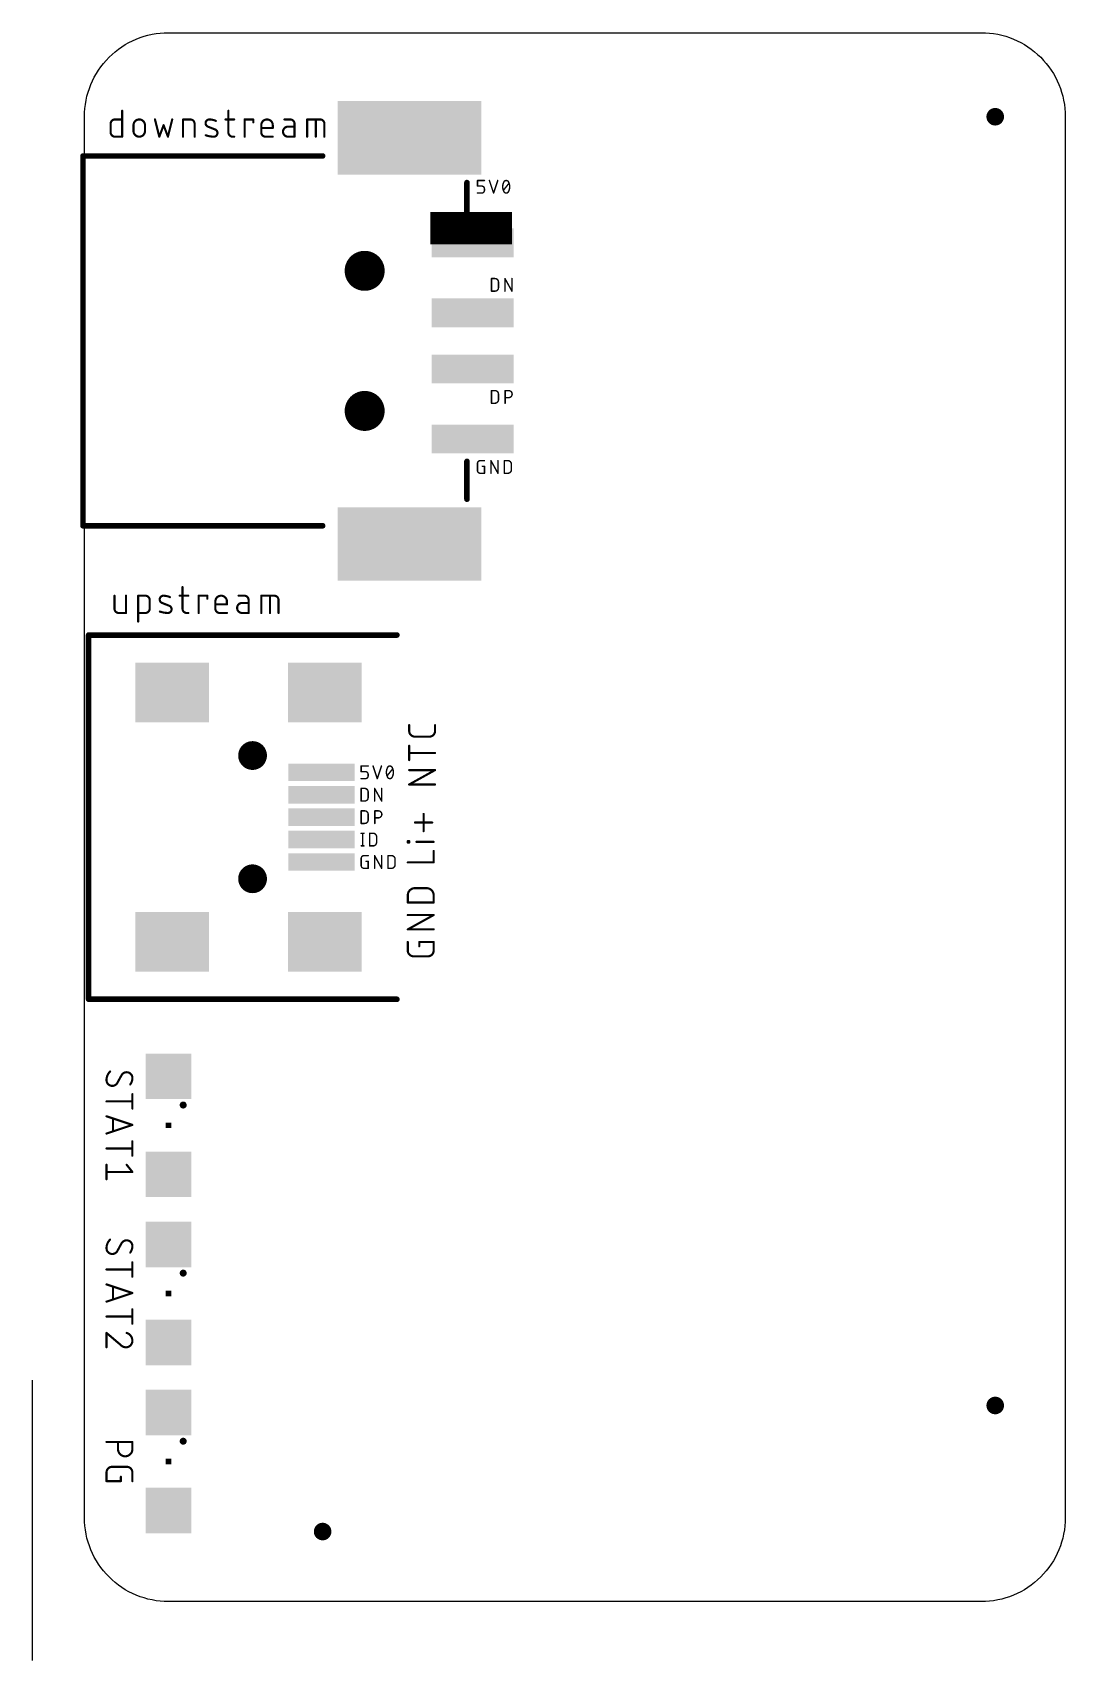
# Model space of a CAD drawing. Header units: millimetres. Extents: x 0 to 36.9, y 0 to 58.1.
import ezdxf

# ---------------------------------------------------------------- set-up
doc = ezdxf.new("R2010")
doc.units = ezdxf.units.MM
doc.layers.get('0').update_dxf_attribs({"true_color": 0xc2ced6})
doc.layers.add('0.0 - easgle cad import', color=7, linetype='Continuous', true_color=0xc2ced6)
doc.layers.add('0.1 - PCB', color=7, linetype='Continuous', true_color=0xc2ced6)
doc.layers.get('0').off()

# ---------------------------------------------------------------- blocks, each defined once
blk = doc.blocks.new('PIE')
at = {"const_width": 0.5}
blk.add_lwpolyline([(0, -0.25, 1), (0, 0.25, 1), (0, -0.25)], format="xyb", dxfattribs=at)
blk = doc.blocks.new('RECT')
blk.add_solid([(-0.5, -0.5), (0.5, -0.5), (-0.5, 0.5), (0.5, 0.5)])

msp = doc.modelspace()

# ---------------------------------------------------------------- linework, layer by layer
at = {"layer": '0.0 - easgle cad import'}
for points, const_width in [([(4.85, 58.1, 0.4142), (1.85, 55.1)], 0.01), ([(36.85, 55.1, 0.4142), (33.85, 58.1)], 0.01), ([(4.85, 58.102, 1), (4.85, 58.097)], 0.005), ([(4.85, 58.097, 1), (4.85, 58.102)], 0.005), ([(33.85, 58.102, 1), (33.85, 58.097)], 0.005), ([(33.85, 58.097, 1), (33.85, 58.102)], 0.005), ([(3.216, 55.312, 1), (3.178, 55.312)], 0.0381), ([(7.007, 55.312, 1), (6.968, 55.312)], 0.0381), ([(1.852, 55.1, 1), (1.847, 55.1)], 0.005), ([(1.847, 55.1, 1), (1.852, 55.1)], 0.005), ([(2.94, 55.004, 0.4142), (2.786, 54.85)], 0.0762), ([(2.805, 54.85, 1), (2.767, 54.85)], 0.0381), ([(2.767, 54.85, 1), (2.805, 54.85)], 0.0381), ([(2.94, 55.023, 1), (2.94, 54.985)], 0.0381), ([(2.94, 54.985, 1), (2.94, 55.023)], 0.0381), ([(3.197, 54.985, 1), (3.197, 55.023)], 0.0381), ([(4.011, 54.799, 1), (3.601, 54.799)], 0.0762), ([(3.62, 54.799, 1), (3.582, 54.799)], 0.0381), ([(3.582, 54.799, 1), (3.62, 54.799)], 0.0381), ([(3.601, 54.593, 1), (4.011, 54.593)], 0.0762), ([(3.62, 54.593, 1), (3.582, 54.593)], 0.0381), ([(4.03, 54.799, 1), (3.992, 54.799)], 0.0381), ([(3.992, 54.799, 1), (4.03, 54.799)], 0.0381), ([(4.03, 54.593, 1), (3.992, 54.593)], 0.0381), ([(4.386, 55.009, 1), (4.349, 54.999)], 0.0381), ([(4.694, 54.805, 1), (4.658, 54.792)], 0.0381), ([(4.694, 54.792, 1), (4.658, 54.805)], 0.0381), ([(5.002, 54.999, 1), (4.965, 55.009)], 0.0381), ([(5.39, 55.004, 1), (5.352, 55.004)], 0.0381), ([(5.371, 55.023, 1), (5.371, 54.985)], 0.0381), ([(5.781, 54.85, 0.4142), (5.627, 55.004)], 0.0762), ([(5.627, 55.023, 1), (5.627, 54.985)], 0.0381), ([(5.627, 54.985, 1), (5.627, 55.023)], 0.0381), ([(5.8, 54.85, 1), (5.762, 54.85)], 0.0381), ([(5.762, 54.85, 1), (5.8, 54.85)], 0.0381), ([(6.309, 55.004, 0.8318), (6.258, 54.747)], 0.0762), ([(6.265, 54.765, 1), (6.251, 54.73)], 0.0381), ([(6.251, 54.73, 1), (6.265, 54.765)], 0.0381), ([(6.54, 54.953, 0.1026), (6.309, 55.004)], 0.0762), ([(6.309, 55.023, 1), (6.309, 54.985)], 0.0381), ([(6.309, 54.985, 1), (6.309, 55.023)], 0.0381), ([(6.463, 54.388, 0.8318), (6.514, 54.645)], 0.0762), ([(6.521, 54.662, 1), (6.507, 54.627)], 0.0381), ([(6.507, 54.627, 1), (6.521, 54.662)], 0.0381), ([(6.532, 54.935, 1), (6.548, 54.97)], 0.0381), ([(6.885, 55.023, 1), (6.885, 54.985)], 0.0381), ([(7.193, 54.985, 1), (7.193, 55.023)], 0.0381), ([(7.585, 55.004, 1), (7.547, 55.004)], 0.0381), ([(7.566, 55.023, 1), (7.566, 54.985)], 0.0381), ([(7.893, 55.004, 1), (7.855, 55.004)], 0.0381), ([(7.855, 54.901, 1), (7.893, 54.901)], 0.0381), ([(7.874, 54.985, 1), (7.874, 55.023)], 0.0381), ([(8.571, 54.799, 1), (8.161, 54.799)], 0.0762), ([(8.161, 54.715, 1), (8.161, 54.677)], 0.0381), ([(8.18, 54.799, 1), (8.142, 54.799)], 0.0381), ([(8.142, 54.799, 1), (8.18, 54.799)], 0.0381), ([(8.59, 54.799, 1), (8.552, 54.799)], 0.0381), ([(8.552, 54.799, 1), (8.59, 54.799)], 0.0381), ([(8.552, 54.696, 1), (8.59, 54.696)], 0.0381), ([(8.571, 54.677, 1), (8.571, 54.715)], 0.0381), ([(9.116, 54.747, 1), (9.116, 54.388)], 0.0762), ([(8.987, 55.023, 1), (8.987, 54.985)], 0.0381), ([(9.116, 54.766, 1), (9.116, 54.728)], 0.0381), ([(9.116, 54.728, 1), (9.116, 54.766)], 0.0381), ([(9.347, 54.85, 0.4142), (9.193, 55.004)], 0.0762), ([(9.193, 55.023, 1), (9.193, 54.985)], 0.0381), ([(9.193, 54.985, 1), (9.193, 55.023)], 0.0381), ([(9.366, 54.85, 1), (9.328, 54.85)], 0.0381), ([(9.328, 54.85, 1), (9.366, 54.85)], 0.0381), ([(9.347, 54.728, 1), (9.347, 54.766)], 0.0381), ([(9.817, 55.004, 1), (9.779, 55.004)], 0.0381), ([(9.798, 55.023, 1), (9.798, 54.985)], 0.0381), ([(10.125, 55.004, 1), (10.087, 55.004)], 0.0381), ([(10.414, 54.85, 0.4142), (10.26, 55.004)], 0.0762), ([(10.26, 55.023, 1), (10.26, 54.985)], 0.0381), ([(10.26, 54.985, 1), (10.26, 55.023)], 0.0381), ([(10.433, 54.85, 1), (10.395, 54.85)], 0.0381), ([(10.395, 54.85, 1), (10.433, 54.85)], 0.0381), ([(36.852, 55.1, 1), (36.847, 55.1)], 0.005), ([(36.847, 55.1, 1), (36.852, 55.1)], 0.005), ([(2.786, 54.542, 0.4142), (2.94, 54.388)], 0.0762), ([(2.805, 54.542, 1), (2.767, 54.542)], 0.0381), ([(2.767, 54.542, 1), (2.805, 54.542)], 0.0381), ([(2.94, 54.407, 1), (2.94, 54.369)], 0.0381), ([(2.94, 54.369, 1), (2.94, 54.407)], 0.0381), ([(3.178, 54.388, 1), (3.216, 54.388)], 0.0381), ([(3.197, 54.369, 1), (3.197, 54.407)], 0.0381), ([(3.582, 54.593, 1), (3.62, 54.593)], 0.0381), ([(3.992, 54.593, 1), (4.03, 54.593)], 0.0381), ([(4.504, 54.395, 1), (4.54, 54.381)], 0.0381), ([(4.503, 54.383, 1), (4.54, 54.393)], 0.0381), ([(4.811, 54.393, 1), (4.848, 54.383)], 0.0381), ([(4.812, 54.381, 1), (4.848, 54.395)], 0.0381), ([(5.352, 54.388, 1), (5.39, 54.388)], 0.0381), ([(5.762, 54.388, 1), (5.8, 54.388)], 0.0381), ([(6.181, 54.439, 0.083), (6.463, 54.388)], 0.0762), ([(6.187, 54.457, 1), (6.174, 54.421)], 0.0381), ([(6.463, 54.407, 1), (6.463, 54.369)], 0.0381), ([(6.463, 54.369, 1), (6.463, 54.407)], 0.0381), ([(6.987, 54.542, 0.4142), (7.141, 54.388)], 0.0762), ([(7.007, 54.542, 1), (6.968, 54.542)], 0.0381), ([(6.968, 54.542, 1), (7.007, 54.542)], 0.0381), ([(7.141, 54.407, 1), (7.141, 54.369)], 0.0381), ([(7.141, 54.369, 1), (7.141, 54.407)], 0.0381), ([(7.193, 54.369, 1), (7.193, 54.407)], 0.0381), ([(7.547, 54.388, 1), (7.585, 54.388)], 0.0381), ([(8.161, 54.542, 0.4142), (8.315, 54.388)], 0.0762), ([(8.18, 54.542, 1), (8.142, 54.542)], 0.0381), ([(8.142, 54.542, 1), (8.18, 54.542)], 0.0381), ([(8.315, 54.407, 1), (8.315, 54.369)], 0.0381), ([(8.315, 54.369, 1), (8.315, 54.407)], 0.0381), ([(8.571, 54.369, 1), (8.571, 54.407)], 0.0381), ([(9.116, 54.407, 1), (9.116, 54.369)], 0.0381), ([(9.116, 54.369, 1), (9.116, 54.407)], 0.0381), ([(9.328, 54.388, 1), (9.366, 54.388)], 0.0381), ([(9.347, 54.369, 1), (9.347, 54.407)], 0.0381), ([(9.779, 54.388, 1), (9.817, 54.388)], 0.0381), ([(10.087, 54.388, 1), (10.125, 54.388)], 0.0381), ([(10.395, 54.388, 1), (10.433, 54.388)], 0.0381), ([(1.8, 53.75, 1), (1.8, 53.65)], 0.1), ([(1.85, 53.7, 1), (1.75, 53.7)], 0.1), ([(10.35, 53.65, 1), (10.35, 53.75)], 0.1), ([(15.55, 52.75, 1), (15.45, 52.75)], 0.1), ([(15.888, 52.825, 1), (15.863, 52.825)], 0.0254), ([(15.875, 52.837, 1), (15.875, 52.812)], 0.0254), ([(15.875, 52.638, 1), (15.875, 52.612)], 0.0254), ([(15.863, 52.625, 1), (15.888, 52.625)], 0.0254), ([(15.875, 52.388, 1), (15.875, 52.363)], 0.0254), ([(16.125, 52.525, 0.4142), (16.025, 52.625)], 0.0508), ([(16.025, 52.638, 1), (16.025, 52.612)], 0.0254), ([(16.025, 52.375, 0.4142), (16.125, 52.475)], 0.0508), ([(16.025, 52.388, 1), (16.025, 52.363)], 0.0254), ([(16.025, 52.612, 1), (16.025, 52.638)], 0.0254), ([(16.025, 52.363, 1), (16.025, 52.388)], 0.0254), ([(16.138, 52.525, 1), (16.112, 52.525)], 0.0254), ([(16.112, 52.525, 1), (16.138, 52.525)], 0.0254), ([(16.138, 52.475, 1), (16.112, 52.475)], 0.0254), ([(16.112, 52.475, 1), (16.138, 52.475)], 0.0254), ([(16.125, 52.812, 1), (16.125, 52.837)], 0.0254), ([(16.312, 52.829, 1), (16.288, 52.821)], 0.0254), ([(16.438, 52.371, 1), (16.462, 52.379)], 0.0254), ([(16.438, 52.379, 1), (16.462, 52.371)], 0.0254), ([(16.612, 52.821, 1), (16.588, 52.829)], 0.0254), ([(16.813, 52.762, 0.1139), (16.775, 52.6)], 0.0508), ([(16.775, 52.6, 0.1139), (16.813, 52.438)], 0.0508), ([(16.788, 52.6, 1), (16.763, 52.6)], 0.0254), ([(16.763, 52.6, 1), (16.788, 52.6)], 0.0254), ([(16.79, 52.483, 1), (16.81, 52.467)], 0.0254), ([(16.9, 52.825, 0.3205), (16.813, 52.762)], 0.0508), ([(16.801, 52.766, 1), (16.825, 52.758)], 0.0254), ([(16.813, 52.438, 0.3205), (16.9, 52.375)], 0.0508), ([(16.825, 52.442, 1), (16.801, 52.434)], 0.0254), ([(16.824, 52.757, 1), (16.801, 52.768)], 0.0254), ([(16.801, 52.432, 1), (16.824, 52.443)], 0.0254), ([(16.987, 52.762, 0.3205), (16.9, 52.825)], 0.0508), ([(16.9, 52.837, 1), (16.9, 52.812)], 0.0254), ([(16.9, 52.375, 0.3204), (16.987, 52.438)], 0.0508), ([(16.9, 52.388, 1), (16.9, 52.363)], 0.0254), ([(16.9, 52.812, 1), (16.9, 52.837)], 0.0254), ([(16.9, 52.363, 1), (16.9, 52.388)], 0.0254), ([(17.025, 52.6, 0.1139), (16.987, 52.762)], 0.0508), ([(16.999, 52.768, 1), (16.976, 52.757)], 0.0254), ([(16.987, 52.438, 0.1139), (17.025, 52.6)], 0.0508), ([(16.976, 52.443, 1), (16.999, 52.432)], 0.0254), ([(16.975, 52.758, 1), (16.999, 52.766)], 0.0254), ([(16.999, 52.434, 1), (16.975, 52.442)], 0.0254), ([(17.01, 52.717, 1), (16.99, 52.733)], 0.0254), ([(17.038, 52.6, 1), (17.012, 52.6)], 0.0254), ([(17.012, 52.6, 1), (17.038, 52.6)], 0.0254), ([(14.2, 51.702, 1), (14.2, 51.697)], 0.005), ([(14.202, 51.7, 1), (14.197, 51.7)], 0.005), ([(14.2, 51.692, 1), (14.2, 51.687)], 0.005), ([(14.2, 51.682, 1), (14.2, 51.677)], 0.005), ([(14.2, 51.672, 1), (14.2, 51.667)], 0.005), ([(14.2, 51.662, 1), (14.2, 51.657)], 0.005), ([(14.2, 51.652, 1), (14.2, 51.647)], 0.005), ([(14.2, 51.642, 1), (14.2, 51.637)], 0.005), ([(14.2, 51.632, 1), (14.2, 51.627)], 0.005), ([(14.2, 51.622, 1), (14.2, 51.617)], 0.005), ([(14.2, 51.612, 1), (14.2, 51.607)], 0.005), ([(14.2, 51.602, 1), (14.2, 51.597)], 0.005), ([(14.2, 51.592, 1), (14.2, 51.587)], 0.005), ([(14.2, 51.582, 1), (14.2, 51.577)], 0.005), ([(14.2, 51.572, 1), (14.2, 51.567)], 0.005), ([(14.2, 51.562, 1), (14.2, 51.557)], 0.005), ([(14.2, 51.552, 1), (14.2, 51.547)], 0.005), ([(14.2, 51.542, 1), (14.2, 51.537)], 0.005), ([(14.2, 51.532, 1), (14.2, 51.527)], 0.005), ([(14.2, 51.522, 1), (14.2, 51.517)], 0.005), ([(14.2, 51.512, 1), (14.2, 51.507)], 0.005), ([(14.2, 51.502, 1), (14.2, 51.497)], 0.005), ([(14.2, 51.492, 1), (14.2, 51.487)], 0.005), ([(14.2, 51.482, 1), (14.2, 51.477)], 0.005), ([(14.2, 51.472, 1), (14.2, 51.467)], 0.005), ([(14.2, 51.462, 1), (14.2, 51.457)], 0.005), ([(14.2, 51.452, 1), (14.2, 51.447)], 0.005), ([(14.2, 51.442, 1), (14.2, 51.437)], 0.005), ([(14.2, 51.432, 1), (14.2, 51.427)], 0.005), ([(14.2, 51.422, 1), (14.2, 51.417)], 0.005), ([(14.2, 51.412, 1), (14.2, 51.407)], 0.005), ([(14.2, 51.402, 1), (14.2, 51.397)], 0.005), ([(14.2, 51.392, 1), (14.2, 51.387)], 0.005), ([(14.2, 51.382, 1), (14.2, 51.377)], 0.005), ([(14.2, 51.372, 1), (14.2, 51.367)], 0.005), ([(14.2, 51.362, 1), (14.2, 51.357)], 0.005), ([(14.2, 51.352, 1), (14.2, 51.347)], 0.005), ([(14.2, 51.342, 1), (14.2, 51.337)], 0.005), ([(14.2, 51.332, 1), (14.2, 51.327)], 0.005), ([(14.2, 51.322, 1), (14.2, 51.317)], 0.005), ([(14.2, 51.312, 1), (14.2, 51.307)], 0.005), ([(14.2, 51.302, 1), (14.2, 51.297)], 0.005), ([(14.2, 51.292, 1), (14.2, 51.287)], 0.005), ([(14.2, 51.282, 1), (14.2, 51.277)], 0.005), ([(14.2, 51.272, 1), (14.2, 51.267)], 0.005), ([(14.2, 51.262, 1), (14.2, 51.257)], 0.005), ([(14.2, 51.252, 1), (14.2, 51.247)], 0.005), ([(14.2, 51.242, 1), (14.2, 51.237)], 0.005), ([(14.2, 51.232, 1), (14.2, 51.227)], 0.005), ([(14.2, 51.222, 1), (14.2, 51.217)], 0.005), ([(14.2, 51.212, 1), (14.2, 51.207)], 0.005), ([(14.2, 51.202, 1), (14.2, 51.197)], 0.005), ([(14.2, 51.192, 1), (14.2, 51.187)], 0.005), ([(14.2, 51.182, 1), (14.2, 51.177)], 0.005), ([(14.2, 51.172, 1), (14.2, 51.167)], 0.005), ([(14.2, 51.162, 1), (14.2, 51.157)], 0.005), ([(14.2, 51.152, 1), (14.2, 51.147)], 0.005), ([(14.2, 51.142, 1), (14.2, 51.137)], 0.005), ([(14.2, 51.132, 1), (14.2, 51.127)], 0.005), ([(15.45, 51.4, 1), (15.55, 51.4)], 0.1), ([(17.102, 51.7, 1), (17.097, 51.7)], 0.005), ([(17.1, 51.697, 1), (17.1, 51.702)], 0.005), ([(17.1, 51.687, 1), (17.1, 51.692)], 0.005), ([(17.1, 51.677, 1), (17.1, 51.682)], 0.005), ([(17.1, 51.667, 1), (17.1, 51.672)], 0.005), ([(17.1, 51.657, 1), (17.1, 51.662)], 0.005), ([(17.1, 51.647, 1), (17.1, 51.652)], 0.005), ([(17.1, 51.637, 1), (17.1, 51.642)], 0.005), ([(17.1, 51.627, 1), (17.1, 51.632)], 0.005), ([(17.1, 51.617, 1), (17.1, 51.622)], 0.005), ([(17.1, 51.607, 1), (17.1, 51.612)], 0.005), ([(17.1, 51.597, 1), (17.1, 51.602)], 0.005), ([(17.1, 51.587, 1), (17.1, 51.592)], 0.005), ([(17.1, 51.577, 1), (17.1, 51.582)], 0.005), ([(17.1, 51.567, 1), (17.1, 51.572)], 0.005), ([(17.1, 51.557, 1), (17.1, 51.562)], 0.005), ([(17.1, 51.547, 1), (17.1, 51.552)], 0.005), ([(17.1, 51.537, 1), (17.1, 51.542)], 0.005), ([(17.1, 51.527, 1), (17.1, 51.532)], 0.005), ([(17.1, 51.517, 1), (17.1, 51.522)], 0.005), ([(17.1, 51.507, 1), (17.1, 51.512)], 0.005), ([(17.1, 51.497, 1), (17.1, 51.502)], 0.005), ([(17.1, 51.487, 1), (17.1, 51.492)], 0.005), ([(17.1, 51.477, 1), (17.1, 51.482)], 0.005), ([(17.1, 51.467, 1), (17.1, 51.472)], 0.005), ([(17.1, 51.457, 1), (17.1, 51.462)], 0.005), ([(17.1, 51.447, 1), (17.1, 51.452)], 0.005), ([(17.1, 51.437, 1), (17.1, 51.442)], 0.005), ([(17.1, 51.427, 1), (17.1, 51.432)], 0.005), ([(17.1, 51.417, 1), (17.1, 51.422)], 0.005), ([(17.1, 51.407, 1), (17.1, 51.412)], 0.005), ([(17.1, 51.397, 1), (17.1, 51.402)], 0.005), ([(17.1, 51.387, 1), (17.1, 51.392)], 0.005), ([(17.1, 51.377, 1), (17.1, 51.382)], 0.005), ([(17.1, 51.367, 1), (17.1, 51.372)], 0.005), ([(17.1, 51.357, 1), (17.1, 51.362)], 0.005), ([(17.1, 51.347, 1), (17.1, 51.352)], 0.005), ([(17.1, 51.337, 1), (17.1, 51.342)], 0.005), ([(17.1, 51.327, 1), (17.1, 51.332)], 0.005), ([(17.1, 51.317, 1), (17.1, 51.322)], 0.005), ([(17.1, 51.307, 1), (17.1, 51.312)], 0.005), ([(17.1, 51.297, 1), (17.1, 51.302)], 0.005), ([(17.1, 51.287, 1), (17.1, 51.292)], 0.005), ([(17.1, 51.277, 1), (17.1, 51.282)], 0.005), ([(17.1, 51.267, 1), (17.1, 51.272)], 0.005), ([(17.1, 51.257, 1), (17.1, 51.262)], 0.005), ([(17.1, 51.247, 1), (17.1, 51.252)], 0.005), ([(17.1, 51.237, 1), (17.1, 51.242)], 0.005), ([(17.1, 51.227, 1), (17.1, 51.232)], 0.005), ([(17.1, 51.217, 1), (17.1, 51.222)], 0.005), ([(17.1, 51.207, 1), (17.1, 51.212)], 0.005), ([(17.1, 51.197, 1), (17.1, 51.202)], 0.005), ([(17.1, 51.187, 1), (17.1, 51.192)], 0.005), ([(17.1, 51.177, 1), (17.1, 51.182)], 0.005), ([(17.1, 51.167, 1), (17.1, 51.172)], 0.005), ([(17.1, 51.157, 1), (17.1, 51.162)], 0.005), ([(17.1, 51.147, 1), (17.1, 51.152)], 0.005), ([(17.1, 51.137, 1), (17.1, 51.142)], 0.005), ([(17.1, 51.127, 1), (17.1, 51.132)], 0.005), ([(14.2, 51.122, 1), (14.2, 51.117)], 0.005), ([(14.2, 51.112, 1), (14.2, 51.107)], 0.005), ([(14.2, 51.102, 1), (14.2, 51.097)], 0.005), ([(14.2, 51.092, 1), (14.2, 51.087)], 0.005), ([(14.2, 51.082, 1), (14.2, 51.077)], 0.005), ([(14.2, 51.072, 1), (14.2, 51.067)], 0.005), ([(14.2, 51.062, 1), (14.2, 51.057)], 0.005), ([(14.2, 51.052, 1), (14.2, 51.047)], 0.005), ([(14.2, 51.042, 1), (14.2, 51.037)], 0.005), ([(14.2, 51.032, 1), (14.2, 51.027)], 0.005), ([(14.2, 51.022, 1), (14.2, 51.017)], 0.005), ([(14.2, 51.012, 1), (14.2, 51.007)], 0.005), ([(14.2, 51.002, 1), (14.2, 50.997)], 0.005), ([(14.2, 50.992, 1), (14.2, 50.987)], 0.005), ([(14.2, 50.982, 1), (14.2, 50.977)], 0.005), ([(14.2, 50.972, 1), (14.2, 50.967)], 0.005), ([(14.2, 50.962, 1), (14.2, 50.957)], 0.005), ([(14.2, 50.952, 1), (14.2, 50.947)], 0.005), ([(14.2, 50.942, 1), (14.2, 50.937)], 0.005), ([(14.2, 50.932, 1), (14.2, 50.927)], 0.005), ([(14.2, 50.922, 1), (14.2, 50.917)], 0.005), ([(14.2, 50.912, 1), (14.2, 50.907)], 0.005), ([(14.2, 50.902, 1), (14.2, 50.897)], 0.005), ([(14.2, 50.892, 1), (14.2, 50.887)], 0.005), ([(14.2, 50.882, 1), (14.2, 50.877)], 0.005), ([(14.2, 50.872, 1), (14.2, 50.867)], 0.005), ([(14.2, 50.862, 1), (14.2, 50.857)], 0.005), ([(14.2, 50.852, 1), (14.2, 50.847)], 0.005), ([(14.2, 50.842, 1), (14.2, 50.837)], 0.005), ([(14.2, 50.832, 1), (14.2, 50.827)], 0.005), ([(14.2, 50.822, 1), (14.2, 50.817)], 0.005), ([(14.2, 50.812, 1), (14.2, 50.807)], 0.005), ([(14.2, 50.802, 1), (14.2, 50.797)], 0.005), ([(14.2, 50.792, 1), (14.2, 50.787)], 0.005), ([(14.2, 50.782, 1), (14.2, 50.777)], 0.005), ([(14.2, 50.772, 1), (14.2, 50.767)], 0.005), ([(14.2, 50.762, 1), (14.2, 50.757)], 0.005), ([(14.2, 50.752, 1), (14.2, 50.747)], 0.005), ([(14.2, 50.742, 1), (14.2, 50.737)], 0.005), ([(14.2, 50.732, 1), (14.2, 50.727)], 0.005), ([(14.2, 50.722, 1), (14.2, 50.717)], 0.005), ([(14.2, 50.712, 1), (14.2, 50.707)], 0.005), ([(14.2, 50.702, 1), (14.2, 50.697)], 0.005), ([(14.2, 50.692, 1), (14.2, 50.687)], 0.005), ([(14.2, 50.682, 1), (14.2, 50.677)], 0.005), ([(14.2, 50.672, 1), (14.2, 50.667)], 0.005), ([(14.2, 50.662, 1), (14.2, 50.657)], 0.005), ([(14.2, 50.652, 1), (14.2, 50.647)], 0.005), ([(14.2, 50.642, 1), (14.2, 50.637)], 0.005), ([(14.2, 50.632, 1), (14.2, 50.627)], 0.005), ([(14.2, 50.622, 1), (14.2, 50.617)], 0.005), ([(14.2, 50.612, 1), (14.2, 50.607)], 0.005), ([(14.2, 50.602, 1), (14.2, 50.597)], 0.005), ([(14.2, 50.592, 1), (14.2, 50.587)], 0.005), ([(14.2, 50.582, 1), (14.2, 50.577)], 0.005), ([(14.2, 50.572, 1), (14.2, 50.567)], 0.005), ([(14.2, 50.562, 1), (14.2, 50.557)], 0.005), ([(14.2, 50.552, 1), (14.2, 50.547)], 0.005), ([(14.2, 50.552, 1), (14.2, 50.547)], 0.005), ([(14.197, 50.55, 1), (14.202, 50.55)], 0.005), ([(17.097, 50.55, 1), (17.102, 50.55)], 0.005), ([(17.1, 51.117, 1), (17.1, 51.122)], 0.005), ([(17.1, 51.107, 1), (17.1, 51.112)], 0.005), ([(17.1, 51.097, 1), (17.1, 51.102)], 0.005), ([(17.1, 51.087, 1), (17.1, 51.092)], 0.005), ([(17.1, 51.077, 1), (17.1, 51.082)], 0.005), ([(17.1, 51.067, 1), (17.1, 51.072)], 0.005), ([(17.1, 51.057, 1), (17.1, 51.062)], 0.005), ([(17.1, 51.047, 1), (17.1, 51.052)], 0.005), ([(17.1, 51.037, 1), (17.1, 51.042)], 0.005), ([(17.1, 51.027, 1), (17.1, 51.032)], 0.005), ([(17.1, 51.017, 1), (17.1, 51.022)], 0.005), ([(17.1, 51.007, 1), (17.1, 51.012)], 0.005), ([(17.1, 50.997, 1), (17.1, 51.002)], 0.005), ([(17.1, 50.987, 1), (17.1, 50.992)], 0.005), ([(17.1, 50.977, 1), (17.1, 50.982)], 0.005), ([(17.1, 50.967, 1), (17.1, 50.972)], 0.005), ([(17.1, 50.957, 1), (17.1, 50.962)], 0.005), ([(17.1, 50.947, 1), (17.1, 50.952)], 0.005), ([(17.1, 50.937, 1), (17.1, 50.942)], 0.005), ([(17.1, 50.927, 1), (17.1, 50.932)], 0.005), ([(17.1, 50.917, 1), (17.1, 50.922)], 0.005), ([(17.1, 50.907, 1), (17.1, 50.912)], 0.005), ([(17.1, 50.897, 1), (17.1, 50.902)], 0.005), ([(17.1, 50.887, 1), (17.1, 50.892)], 0.005), ([(17.1, 50.877, 1), (17.1, 50.882)], 0.005), ([(17.1, 50.867, 1), (17.1, 50.872)], 0.005), ([(17.1, 50.857, 1), (17.1, 50.862)], 0.005), ([(17.1, 50.847, 1), (17.1, 50.852)], 0.005), ([(17.1, 50.837, 1), (17.1, 50.842)], 0.005), ([(17.1, 50.827, 1), (17.1, 50.832)], 0.005), ([(17.1, 50.817, 1), (17.1, 50.822)], 0.005), ([(17.1, 50.807, 1), (17.1, 50.812)], 0.005), ([(17.1, 50.797, 1), (17.1, 50.802)], 0.005), ([(17.1, 50.787, 1), (17.1, 50.792)], 0.005), ([(17.1, 50.777, 1), (17.1, 50.782)], 0.005), ([(17.1, 50.767, 1), (17.1, 50.772)], 0.005), ([(17.1, 50.757, 1), (17.1, 50.762)], 0.005), ([(17.1, 50.747, 1), (17.1, 50.752)], 0.005), ([(17.1, 50.737, 1), (17.1, 50.742)], 0.005), ([(17.1, 50.727, 1), (17.1, 50.732)], 0.005), ([(17.1, 50.717, 1), (17.1, 50.722)], 0.005), ([(17.1, 50.707, 1), (17.1, 50.712)], 0.005), ([(17.1, 50.697, 1), (17.1, 50.702)], 0.005), ([(17.1, 50.687, 1), (17.1, 50.692)], 0.005), ([(17.1, 50.677, 1), (17.1, 50.682)], 0.005), ([(17.1, 50.667, 1), (17.1, 50.672)], 0.005), ([(17.1, 50.657, 1), (17.1, 50.662)], 0.005), ([(17.1, 50.647, 1), (17.1, 50.652)], 0.005), ([(17.1, 50.637, 1), (17.1, 50.642)], 0.005), ([(17.1, 50.627, 1), (17.1, 50.632)], 0.005), ([(17.1, 50.617, 1), (17.1, 50.622)], 0.005), ([(17.1, 50.607, 1), (17.1, 50.612)], 0.005), ([(17.1, 50.597, 1), (17.1, 50.602)], 0.005), ([(17.1, 50.587, 1), (17.1, 50.592)], 0.005), ([(17.1, 50.577, 1), (17.1, 50.582)], 0.005), ([(17.1, 50.567, 1), (17.1, 50.572)], 0.005), ([(17.1, 50.557, 1), (17.1, 50.562)], 0.005), ([(17.1, 50.547, 1), (17.1, 50.552)], 0.005), ([(17.1, 50.547, 1), (17.1, 50.552)], 0.005), ([(11.85, 49.243, 1), (11.85, 49.957, 1), (11.85, 49.243)], 0.714), ([(16.388, 49.325, 1), (16.363, 49.325)], 0.0254), ([(16.375, 49.337, 1), (16.375, 49.312)], 0.0254), ([(16.375, 48.888, 1), (16.375, 48.863)], 0.0254), ([(16.363, 48.875, 1), (16.388, 48.875)], 0.0254), ([(16.625, 49.2, 0.4142), (16.5, 49.325)], 0.0508), ([(16.5, 49.337, 1), (16.5, 49.312)], 0.0254), ([(16.5, 48.875, 0.4142), (16.625, 49)], 0.0508), ([(16.5, 48.888, 1), (16.5, 48.863)], 0.0254), ([(16.5, 49.312, 1), (16.5, 49.337)], 0.0254), ([(16.5, 48.863, 1), (16.5, 48.888)], 0.0254), ([(16.638, 49.2, 1), (16.612, 49.2)], 0.0254), ([(16.612, 49.2, 1), (16.638, 49.2)], 0.0254), ([(16.638, 49, 1), (16.612, 49)], 0.0254), ([(16.612, 49, 1), (16.638, 49)], 0.0254), ([(16.868, 49.325, 1), (16.843, 49.325)], 0.0254), ([(16.866, 49.331, 1), (16.844, 49.318)], 0.0254), ([(16.843, 48.875, 1), (16.868, 48.875)], 0.0254), ([(17.118, 49.325, 1), (17.092, 49.325)], 0.0254), ([(17.092, 48.875, 1), (17.118, 48.875)], 0.0254), ([(17.094, 48.869, 1), (17.116, 48.882)], 0.0254), ([(16.388, 45.325, 1), (16.363, 45.325)], 0.0254), ([(16.375, 45.337, 1), (16.375, 45.312)], 0.0254), ([(16.625, 45.2, 0.4142), (16.5, 45.325)], 0.0508), ([(16.5, 45.337, 1), (16.5, 45.312)], 0.0254), ([(16.5, 45.312, 1), (16.5, 45.337)], 0.0254), ([(16.876, 45.325, 1), (16.85, 45.325)], 0.0254), ([(16.863, 45.337, 1), (16.863, 45.312)], 0.0254), ([(16.988, 45.075, 1), (16.988, 45.325)], 0.0508), ([(16.988, 45.337, 1), (16.988, 45.312)], 0.0254), ([(16.988, 45.312, 1), (16.988, 45.337)], 0.0254), ([(11.85, 44.243, 1), (11.85, 44.957, 1), (11.85, 44.243)], 0.714), ([(16.375, 44.888, 1), (16.375, 44.863)], 0.0254), ([(16.363, 44.875, 1), (16.388, 44.875)], 0.0254), ([(16.5, 44.875, 0.4142), (16.625, 45)], 0.0508), ([(16.5, 44.888, 1), (16.5, 44.863)], 0.0254), ([(16.5, 44.863, 1), (16.5, 44.888)], 0.0254), ([(16.638, 45.2, 1), (16.612, 45.2)], 0.0254), ([(16.612, 45.2, 1), (16.638, 45.2)], 0.0254), ([(16.638, 45, 1), (16.612, 45)], 0.0254), ([(16.612, 45, 1), (16.638, 45)], 0.0254), ([(16.863, 45.088, 1), (16.863, 45.062)], 0.0254), ([(16.85, 44.875, 1), (16.876, 44.875)], 0.0254), ([(16.988, 45.088, 1), (16.988, 45.062)], 0.0254), ([(16.988, 45.062, 1), (16.988, 45.088)], 0.0254), ([(15.55, 42.8, 1), (15.45, 42.8)], 0.1), ([(15.975, 42.825, 0.4142), (15.875, 42.725)], 0.0508), ([(15.888, 42.725, 1), (15.863, 42.725)], 0.0254), ([(15.863, 42.725, 1), (15.888, 42.725)], 0.0254), ([(15.875, 42.475, 0.4142), (15.975, 42.375)], 0.0508), ([(15.888, 42.475, 1), (15.863, 42.475)], 0.0254), ([(15.863, 42.475, 1), (15.888, 42.475)], 0.0254), ([(15.975, 42.837, 1), (15.975, 42.812)], 0.0254), ([(15.975, 42.812, 1), (15.975, 42.837)], 0.0254), ([(16.05, 42.638, 1), (16.05, 42.612)], 0.0254), ([(16.138, 42.625, 1), (16.112, 42.625)], 0.0254), ([(16.125, 42.812, 1), (16.125, 42.837)], 0.0254), ([(16.125, 42.612, 1), (16.125, 42.638)], 0.0254), ([(16.368, 42.825, 1), (16.343, 42.825)], 0.0254), ([(16.366, 42.831, 1), (16.344, 42.818)], 0.0254), ([(16.618, 42.825, 1), (16.592, 42.825)], 0.0254), ([(16.848, 42.825, 1), (16.823, 42.825)], 0.0254), ([(16.835, 42.837, 1), (16.835, 42.812)], 0.0254), ([(17.085, 42.7, 0.4142), (16.96, 42.825)], 0.0508), ([(16.96, 42.837, 1), (16.96, 42.812)], 0.0254), ([(16.96, 42.375, 0.4142), (17.085, 42.5)], 0.0508), ([(16.96, 42.812, 1), (16.96, 42.837)], 0.0254), ([(17.098, 42.7, 1), (17.072, 42.7)], 0.0254), ([(17.098, 42.5, 1), (17.072, 42.5)], 0.0254), ([(17.072, 42.5, 1), (17.098, 42.5)], 0.0254), ([(17.072, 42.7, 1), (17.098, 42.7)], 0.0254), ([(15.975, 42.388, 1), (15.975, 42.363)], 0.0254), ([(15.975, 42.363, 1), (15.975, 42.388)], 0.0254), ([(16.112, 42.375, 1), (16.138, 42.375)], 0.0254), ([(16.125, 42.363, 1), (16.125, 42.388)], 0.0254), ([(16.343, 42.375, 1), (16.368, 42.375)], 0.0254), ([(16.592, 42.375, 1), (16.618, 42.375)], 0.0254), ([(16.594, 42.369, 1), (16.616, 42.382)], 0.0254), ([(16.835, 42.388, 1), (16.835, 42.363)], 0.0254), ([(16.823, 42.375, 1), (16.848, 42.375)], 0.0254), ([(16.96, 42.388, 1), (16.96, 42.363)], 0.0254), ([(16.96, 42.363, 1), (16.96, 42.388)], 0.0254), ([(15.45, 41.45, 1), (15.55, 41.45)], 0.1), ([(1.8, 40.55, 1), (1.8, 40.45)], 0.1), ([(1.75, 40.5, 1), (1.85, 40.5)], 0.1), ([(10.35, 40.45, 1), (10.35, 40.55)], 0.1), ([(5.369, 38.312, 1), (5.331, 38.312)], 0.0381), ([(2.942, 38.004, 1), (2.904, 38.004)], 0.0381), ([(3.353, 38.004, 1), (3.315, 38.004)], 0.0381), ([(3.787, 38.004, 1), (3.749, 38.004)], 0.0381), ([(3.768, 38.023, 1), (3.768, 37.985)], 0.0381), ([(4.178, 37.85, 0.4142), (4.024, 38.004)], 0.0762), ([(4.024, 38.023, 1), (4.024, 37.985)], 0.0381), ([(4.024, 37.985, 1), (4.024, 38.023)], 0.0381), ([(4.197, 37.85, 1), (4.159, 37.85)], 0.0381), ([(4.159, 37.85, 1), (4.197, 37.85)], 0.0381), ([(4.672, 38.004, 0.8318), (4.62, 37.747)], 0.0762), ([(4.627, 37.765, 1), (4.613, 37.73)], 0.0381), ([(4.613, 37.73, 1), (4.627, 37.765)], 0.0381), ([(4.903, 37.953, 0.1026), (4.672, 38.004)], 0.0762), ([(4.672, 38.023, 1), (4.671, 37.985)], 0.0381), ([(4.671, 37.985, 1), (4.672, 38.023)], 0.0381), ([(4.895, 37.935, 1), (4.91, 37.97)], 0.0381), ([(5.248, 38.023, 1), (5.248, 37.985)], 0.0381), ([(5.555, 37.985, 1), (5.555, 38.023)], 0.0381), ([(5.947, 38.004, 1), (5.909, 38.004)], 0.0381), ([(5.928, 38.023, 1), (5.928, 37.985)], 0.0381), ([(6.255, 38.004, 1), (6.217, 38.004)], 0.0381), ([(6.217, 37.901, 1), (6.255, 37.901)], 0.0381), ([(6.236, 37.985, 1), (6.236, 38.023)], 0.0381), ([(6.934, 37.799, 1), (6.523, 37.799)], 0.0762), ([(6.542, 37.799, 1), (6.504, 37.799)], 0.0381), ([(6.504, 37.799, 1), (6.542, 37.799)], 0.0381), ([(6.953, 37.799, 1), (6.915, 37.799)], 0.0381), ([(6.915, 37.799, 1), (6.953, 37.799)], 0.0381), ([(7.478, 37.747, 1), (7.478, 37.388)], 0.0762), ([(7.35, 38.023, 1), (7.35, 37.985)], 0.0381), ([(7.478, 37.766, 1), (7.478, 37.728)], 0.0381), ([(7.478, 37.728, 1), (7.478, 37.766)], 0.0381), ([(7.709, 37.85, 0.4142), (7.555, 38.004)], 0.0762), ([(7.555, 38.023, 1), (7.555, 37.985)], 0.0381), ([(7.555, 37.985, 1), (7.555, 38.023)], 0.0381), ([(7.728, 37.85, 1), (7.69, 37.85)], 0.0381), ([(7.69, 37.85, 1), (7.728, 37.85)], 0.0381), ([(7.709, 37.728, 1), (7.709, 37.766)], 0.0381), ([(8.18, 38.004, 1), (8.142, 38.004)], 0.0381), ([(8.161, 38.023, 1), (8.161, 37.985)], 0.0381), ([(8.488, 38.004, 1), (8.45, 38.004)], 0.0381), ([(8.777, 37.85, 0.4142), (8.623, 38.004)], 0.0762), ([(8.623, 38.023, 1), (8.623, 37.985)], 0.0381), ([(8.623, 37.985, 1), (8.623, 38.023)], 0.0381), ([(8.796, 37.85, 1), (8.758, 37.85)], 0.0381), ([(8.758, 37.85, 1), (8.796, 37.85)], 0.0381), ([(2.923, 37.542, 0.4142), (3.077, 37.388)], 0.0762), ([(2.942, 37.542, 1), (2.904, 37.542)], 0.0381), ([(2.904, 37.542, 1), (2.942, 37.542)], 0.0381), ([(3.077, 37.407, 1), (3.077, 37.369)], 0.0381), ([(3.077, 37.369, 1), (3.077, 37.407)], 0.0381), ([(3.315, 37.388, 1), (3.353, 37.388)], 0.0381), ([(3.334, 37.369, 1), (3.334, 37.407)], 0.0381), ([(3.768, 37.407, 1), (3.768, 37.369)], 0.0381), ([(4.024, 37.388, 0.4142), (4.178, 37.542)], 0.0762), ([(4.024, 37.407, 1), (4.024, 37.369)], 0.0381), ([(4.024, 37.369, 1), (4.024, 37.407)], 0.0381), ([(4.197, 37.542, 1), (4.159, 37.542)], 0.0381), ([(4.159, 37.542, 1), (4.197, 37.542)], 0.0381), ([(4.543, 37.439, 0.083), (4.826, 37.388)], 0.0762), ([(4.55, 37.457, 1), (4.537, 37.421)], 0.0381), ([(4.826, 37.388, 0.8318), (4.877, 37.645)], 0.0762), ([(4.826, 37.407, 1), (4.825, 37.369)], 0.0381), ([(4.825, 37.369, 1), (4.826, 37.407)], 0.0381), ([(4.884, 37.662, 1), (4.87, 37.627)], 0.0381), ([(4.87, 37.627, 1), (4.884, 37.662)], 0.0381), ([(5.35, 37.542, 0.4142), (5.504, 37.388)], 0.0762), ([(5.369, 37.542, 1), (5.331, 37.542)], 0.0381), ([(5.331, 37.542, 1), (5.369, 37.542)], 0.0381), ([(5.504, 37.407, 1), (5.504, 37.369)], 0.0381), ([(5.504, 37.369, 1), (5.504, 37.407)], 0.0381), ([(5.555, 37.369, 1), (5.555, 37.407)], 0.0381), ([(5.909, 37.388, 1), (5.947, 37.388)], 0.0381), ([(6.523, 37.715, 1), (6.523, 37.677)], 0.0381), ([(6.523, 37.542, 0.4142), (6.677, 37.388)], 0.0762), ([(6.542, 37.542, 1), (6.504, 37.542)], 0.0381), ([(6.504, 37.542, 1), (6.542, 37.542)], 0.0381), ([(6.677, 37.407, 1), (6.677, 37.369)], 0.0381), ([(6.677, 37.369, 1), (6.677, 37.407)], 0.0381), ([(6.915, 37.696, 1), (6.953, 37.696)], 0.0381), ([(6.934, 37.677, 1), (6.934, 37.715)], 0.0381), ([(6.934, 37.369, 1), (6.934, 37.407)], 0.0381), ([(7.478, 37.407, 1), (7.478, 37.369)], 0.0381), ([(7.478, 37.369, 1), (7.478, 37.407)], 0.0381), ([(7.69, 37.388, 1), (7.728, 37.388)], 0.0381), ([(7.709, 37.369, 1), (7.709, 37.407)], 0.0381), ([(8.142, 37.388, 1), (8.18, 37.388)], 0.0381), ([(8.45, 37.388, 1), (8.488, 37.388)], 0.0381), ([(8.758, 37.388, 1), (8.796, 37.388)], 0.0381), ([(2.05, 36.6, 1), (1.95, 36.6)], 0.1), ([(2, 36.65, 1), (2, 36.55)], 0.1), ([(3.749, 37.08, 1), (3.787, 37.08)], 0.0381), ([(13, 36.55, 1), (13, 36.65)], 0.1), ([(13.457, 33.384, 1), (13.419, 33.384)], 0.0381), ([(13.438, 33.179, 0.4142), (13.643, 32.973)], 0.0762), ([(13.457, 33.179, 1), (13.419, 33.179)], 0.0381), ([(13.419, 33.179, 1), (13.457, 33.179)], 0.0381), ([(14.157, 32.973, 0.4142), (14.362, 33.179)], 0.0762), ([(14.381, 33.384, 1), (14.343, 33.384)], 0.0381), ([(14.381, 33.179, 1), (14.343, 33.179)], 0.0381), ([(14.343, 33.179, 1), (14.381, 33.179)], 0.0381), ([(7.85, 32.043, 1), (7.85, 32.557, 1), (7.85, 32.043)], 0.513), ([(13.457, 32.649, 1), (13.419, 32.649)], 0.0381), ([(13.643, 32.992, 1), (13.643, 32.954)], 0.0381), ([(13.643, 32.954, 1), (13.643, 32.992)], 0.0381), ([(14.157, 32.992, 1), (14.157, 32.954)], 0.0381), ([(14.157, 32.954, 1), (14.157, 32.992)], 0.0381), ([(13.438, 32.412, 1), (13.438, 32.373)], 0.0381), ([(13.419, 32.136, 1), (13.457, 32.136)], 0.0381), ([(14.362, 32.373, 1), (14.362, 32.412)], 0.0381), ([(11.738, 31.925, 1), (11.713, 31.925)], 0.0254), ([(11.725, 31.937, 1), (11.725, 31.912)], 0.0254), ([(11.725, 31.738, 1), (11.725, 31.712)], 0.0254), ([(11.713, 31.725, 1), (11.738, 31.725)], 0.0254), ([(11.725, 31.488, 1), (11.725, 31.463)], 0.0254), ([(11.975, 31.625, 0.4142), (11.875, 31.725)], 0.0508), ([(11.875, 31.738, 1), (11.875, 31.712)], 0.0254), ([(11.875, 31.475, 0.4142), (11.975, 31.575)], 0.0508), ([(11.875, 31.488, 1), (11.875, 31.463)], 0.0254), ([(11.875, 31.712, 1), (11.875, 31.738)], 0.0254), ([(11.875, 31.463, 1), (11.875, 31.488)], 0.0254), ([(11.988, 31.625, 1), (11.962, 31.625)], 0.0254), ([(11.962, 31.625, 1), (11.988, 31.625)], 0.0254), ([(11.988, 31.575, 1), (11.962, 31.575)], 0.0254), ([(11.962, 31.575, 1), (11.988, 31.575)], 0.0254), ([(11.975, 31.912, 1), (11.975, 31.937)], 0.0254), ([(12.162, 31.929, 1), (12.138, 31.921)], 0.0254), ([(12.288, 31.471, 1), (12.312, 31.479)], 0.0254), ([(12.288, 31.479, 1), (12.312, 31.471)], 0.0254), ([(12.462, 31.921, 1), (12.438, 31.929)], 0.0254), ([(12.663, 31.862, 0.1139), (12.625, 31.7)], 0.0508), ([(12.625, 31.7, 0.1139), (12.663, 31.538)], 0.0508), ([(12.638, 31.7, 1), (12.613, 31.7)], 0.0254), ([(12.613, 31.7, 1), (12.638, 31.7)], 0.0254), ([(12.64, 31.583, 1), (12.66, 31.567)], 0.0254), ([(12.75, 31.925, 0.3205), (12.663, 31.862)], 0.0508), ([(12.651, 31.866, 1), (12.675, 31.858)], 0.0254), ([(12.663, 31.538, 0.3205), (12.75, 31.475)], 0.0508), ([(12.675, 31.542, 1), (12.651, 31.534)], 0.0254), ([(12.674, 31.857, 1), (12.651, 31.868)], 0.0254), ([(12.651, 31.532, 1), (12.674, 31.543)], 0.0254), ([(12.837, 31.862, 0.3205), (12.75, 31.925)], 0.0508), ([(12.75, 31.937, 1), (12.75, 31.912)], 0.0254), ([(12.75, 31.475, 0.3204), (12.837, 31.538)], 0.0508), ([(12.75, 31.488, 1), (12.75, 31.463)], 0.0254), ([(12.75, 31.912, 1), (12.75, 31.937)], 0.0254), ([(12.75, 31.463, 1), (12.75, 31.488)], 0.0254), ([(12.875, 31.7, 0.1139), (12.837, 31.862)], 0.0508), ([(12.849, 31.868, 1), (12.826, 31.857)], 0.0254), ([(12.837, 31.538, 0.1139), (12.875, 31.7)], 0.0508), ([(12.826, 31.543, 1), (12.849, 31.532)], 0.0254), ([(12.825, 31.858, 1), (12.849, 31.866)], 0.0254), ([(12.849, 31.534, 1), (12.825, 31.542)], 0.0254), ([(12.86, 31.817, 1), (12.84, 31.833)], 0.0254), ([(12.888, 31.7, 1), (12.862, 31.7)], 0.0254), ([(12.862, 31.7, 1), (12.888, 31.7)], 0.0254), ([(13.438, 31.798, 1), (13.438, 31.76)], 0.0381), ([(14.371, 31.763, 1), (14.353, 31.796)], 0.0381), ([(14.362, 31.76, 1), (14.362, 31.798)], 0.0381), ([(11.738, 31.125, 1), (11.713, 31.125)], 0.0254), ([(11.725, 31.137, 1), (11.725, 31.112)], 0.0254), ([(11.975, 31, 0.4142), (11.85, 31.125)], 0.0508), ([(11.85, 31.137, 1), (11.85, 31.112)], 0.0254), ([(11.85, 30.675, 0.4142), (11.975, 30.8)], 0.0508), ([(11.85, 31.112, 1), (11.85, 31.137)], 0.0254), ([(11.988, 31, 1), (11.962, 31)], 0.0254), ([(11.962, 31, 1), (11.988, 31)], 0.0254), ([(11.988, 30.8, 1), (11.962, 30.8)], 0.0254), ([(11.962, 30.8, 1), (11.988, 30.8)], 0.0254), ([(12.218, 31.125, 1), (12.193, 31.125)], 0.0254), ([(12.216, 31.131, 1), (12.194, 31.118)], 0.0254), ([(12.468, 31.125, 1), (12.442, 31.125)], 0.0254), ([(13.438, 31.285, 1), (13.438, 31.247)], 0.0381), ([(13.429, 31.283, 1), (13.447, 31.249)], 0.0381), ([(14.362, 31.247, 1), (14.362, 31.285)], 0.0381), ([(11.725, 30.688, 1), (11.725, 30.663)], 0.0254), ([(11.713, 30.675, 1), (11.738, 30.675)], 0.0254), ([(11.738, 30.325, 1), (11.713, 30.325)], 0.0254), ([(11.725, 30.337, 1), (11.725, 30.312)], 0.0254), ([(11.85, 30.688, 1), (11.85, 30.663)], 0.0254), ([(11.975, 30.2, 0.4142), (11.85, 30.325)], 0.0508), ([(11.85, 30.337, 1), (11.85, 30.312)], 0.0254), ([(11.85, 30.663, 1), (11.85, 30.688)], 0.0254), ([(11.85, 30.312, 1), (11.85, 30.337)], 0.0254), ([(11.988, 30.2, 1), (11.962, 30.2)], 0.0254), ([(12.193, 30.675, 1), (12.218, 30.675)], 0.0254), ([(12.226, 30.325, 1), (12.2, 30.325)], 0.0254), ([(12.213, 30.337, 1), (12.213, 30.312)], 0.0254), ([(12.338, 30.075, 1), (12.338, 30.325)], 0.0508), ([(12.338, 30.337, 1), (12.338, 30.312)], 0.0254), ([(12.338, 30.312, 1), (12.338, 30.337)], 0.0254), ([(12.442, 30.675, 1), (12.468, 30.675)], 0.0254), ([(12.444, 30.669, 1), (12.466, 30.682)], 0.0254), ([(13.972, 30.216, 1), (13.934, 30.216)], 0.0381), ([(11.725, 29.888, 1), (11.725, 29.863)], 0.0254), ([(11.713, 29.875, 1), (11.738, 29.875)], 0.0254), ([(11.85, 29.875, 0.4142), (11.975, 30)], 0.0508), ([(11.85, 29.888, 1), (11.85, 29.863)], 0.0254), ([(11.85, 29.863, 1), (11.85, 29.888)], 0.0254), ([(11.962, 30.2, 1), (11.988, 30.2)], 0.0254), ([(11.988, 30, 1), (11.962, 30)], 0.0254), ([(11.962, 30, 1), (11.988, 30)], 0.0254), ([(12.213, 30.088, 1), (12.213, 30.062)], 0.0254), ([(12.2, 29.875, 1), (12.226, 29.875)], 0.0254), ([(12.338, 30.088, 1), (12.338, 30.062)], 0.0254), ([(12.338, 30.062, 1), (12.338, 30.088)], 0.0254), ([(13.645, 29.927, 1), (13.645, 29.889)], 0.0381), ([(14.261, 29.889, 1), (14.261, 29.927)], 0.0381), ([(11.725, 29.537, 1), (11.725, 29.512)], 0.0254), ([(11.725, 29.088, 1), (11.725, 29.063)], 0.0254), ([(11.788, 29.525, 1), (11.763, 29.525)], 0.0254), ([(11.763, 29.075, 1), (11.788, 29.075)], 0.0254), ([(11.825, 29.512, 1), (11.825, 29.537)], 0.0254), ([(11.825, 29.063, 1), (11.825, 29.088)], 0.0254), ([(12.038, 29.525, 1), (12.013, 29.525)], 0.0254), ([(12.025, 29.537, 1), (12.025, 29.512)], 0.0254), ([(12.025, 29.088, 1), (12.025, 29.063)], 0.0254), ([(12.013, 29.075, 1), (12.038, 29.075)], 0.0254), ([(12.275, 29.4, 0.4142), (12.15, 29.525)], 0.0508), ([(12.15, 29.537, 1), (12.15, 29.512)], 0.0254), ([(12.15, 29.075, 0.4142), (12.275, 29.2)], 0.0508), ([(12.15, 29.088, 1), (12.15, 29.063)], 0.0254), ([(12.15, 29.512, 1), (12.15, 29.537)], 0.0254), ([(12.15, 29.063, 1), (12.15, 29.088)], 0.0254), ([(12.288, 29.4, 1), (12.262, 29.4)], 0.0254), ([(12.262, 29.4, 1), (12.288, 29.4)], 0.0254), ([(12.288, 29.2, 1), (12.262, 29.2)], 0.0254), ([(12.262, 29.2, 1), (12.288, 29.2)], 0.0254), ([(13.407, 29.244, 1), (13.369, 29.244)], 0.0381), ([(13.388, 29.263, 1), (13.388, 29.225)], 0.0381), ([(13.388, 29.212, 1), (13.388, 29.174)], 0.0381), ([(13.369, 29.193, 1), (13.407, 29.193)], 0.0381), ([(13.458, 29.244, 1), (13.42, 29.244)], 0.0381), ([(13.42, 29.193, 1), (13.458, 29.193)], 0.0381), ([(13.439, 29.225, 1), (13.439, 29.263)], 0.0381), ([(13.439, 29.174, 1), (13.439, 29.212)], 0.0381), ([(13.696, 29.237, 1), (13.696, 29.199)], 0.0381), ([(13.934, 29.6, 1), (13.972, 29.6)], 0.0381), ([(14.312, 29.199, 1), (14.312, 29.237)], 0.0381), ([(11.825, 28.725, 0.4142), (11.725, 28.625)], 0.0508), ([(11.738, 28.625, 1), (11.713, 28.625)], 0.0254), ([(11.713, 28.625, 1), (11.738, 28.625)], 0.0254), ([(11.825, 28.737, 1), (11.825, 28.712)], 0.0254), ([(11.825, 28.712, 1), (11.825, 28.737)], 0.0254), ([(11.9, 28.538, 1), (11.9, 28.512)], 0.0254), ([(11.988, 28.525, 1), (11.962, 28.525)], 0.0254), ([(11.975, 28.712, 1), (11.975, 28.737)], 0.0254), ([(11.975, 28.512, 1), (11.975, 28.538)], 0.0254), ([(12.218, 28.725, 1), (12.193, 28.725)], 0.0254), ([(12.216, 28.731, 1), (12.194, 28.718)], 0.0254), ([(12.468, 28.725, 1), (12.442, 28.725)], 0.0254), ([(12.698, 28.725, 1), (12.673, 28.725)], 0.0254), ([(12.685, 28.737, 1), (12.685, 28.712)], 0.0254), ([(12.935, 28.6, 0.4142), (12.81, 28.725)], 0.0508), ([(12.81, 28.737, 1), (12.81, 28.712)], 0.0254), ([(12.81, 28.712, 1), (12.81, 28.737)], 0.0254), ([(12.948, 28.6, 1), (12.922, 28.6)], 0.0254), ([(12.922, 28.6, 1), (12.948, 28.6)], 0.0254), ([(13.388, 28.503, 1), (13.388, 28.465)], 0.0381), ([(14.331, 28.894, 1), (14.293, 28.894)], 0.0381), ([(14.293, 28.484, 1), (14.331, 28.484)], 0.0381), ([(14.312, 28.465, 1), (14.312, 28.503)], 0.0381), ([(7.85, 27.643, 1), (7.85, 28.157, 1), (7.85, 27.643)], 0.513), ([(11.725, 28.375, 0.4142), (11.825, 28.275)], 0.0508), ([(11.738, 28.375, 1), (11.713, 28.375)], 0.0254), ([(11.713, 28.375, 1), (11.738, 28.375)], 0.0254), ([(11.825, 28.288, 1), (11.825, 28.263)], 0.0254), ([(11.825, 28.263, 1), (11.825, 28.288)], 0.0254), ([(11.962, 28.275, 1), (11.988, 28.275)], 0.0254), ([(11.975, 28.263, 1), (11.975, 28.288)], 0.0254), ([(12.193, 28.275, 1), (12.218, 28.275)], 0.0254), ([(12.442, 28.275, 1), (12.468, 28.275)], 0.0254), ([(12.444, 28.269, 1), (12.466, 28.282)], 0.0254), ([(12.685, 28.288, 1), (12.685, 28.263)], 0.0254), ([(12.673, 28.275, 1), (12.698, 28.275)], 0.0254), ([(12.81, 28.275, 0.4142), (12.935, 28.4)], 0.0508), ([(12.81, 28.288, 1), (12.81, 28.263)], 0.0254), ([(12.81, 28.263, 1), (12.81, 28.288)], 0.0254), ([(12.948, 28.4, 1), (12.922, 28.4)], 0.0254), ([(12.922, 28.4, 1), (12.948, 28.4)], 0.0254), ([(13.645, 27.567, 0.4142), (13.388, 27.31)], 0.0762), ([(13.407, 27.31, 1), (13.369, 27.31)], 0.0381), ([(13.369, 27.31, 1), (13.407, 27.31)], 0.0381), ([(13.645, 27.586, 1), (13.645, 27.548)], 0.0381), ([(13.645, 27.548, 1), (13.645, 27.586)], 0.0381), ([(14.312, 27.31, 0.4142), (14.055, 27.567)], 0.0762), ([(14.055, 27.586, 1), (14.055, 27.548)], 0.0381), ([(14.055, 27.548, 1), (14.055, 27.586)], 0.0381), ([(14.331, 27.31, 1), (14.293, 27.31)], 0.0381), ([(14.293, 27.31, 1), (14.331, 27.31)], 0.0381), ([(13.388, 27.072, 1), (13.388, 27.034)], 0.0381), ([(13.369, 27.053, 1), (13.407, 27.053)], 0.0381), ([(14.293, 27.053, 1), (14.331, 27.053)], 0.0381), ([(14.312, 27.034, 1), (14.312, 27.072)], 0.0381), ([(13.388, 26.626, 1), (13.388, 26.588)], 0.0381), ([(14.321, 26.59, 1), (14.303, 26.623)], 0.0381), ([(14.312, 26.588, 1), (14.312, 26.626)], 0.0381), ([(13.388, 26.112, 1), (13.388, 26.074)], 0.0381), ([(13.379, 26.11, 1), (13.397, 26.077)], 0.0381), ([(13.407, 25.647, 1), (13.369, 25.647)], 0.0381), ([(13.818, 25.647, 1), (13.78, 25.647)], 0.0381), ([(13.799, 25.666, 1), (13.799, 25.628)], 0.0381), ([(14.331, 25.647, 1), (14.293, 25.647)], 0.0381), ([(14.312, 26.074, 1), (14.312, 26.112)], 0.0381), ([(14.312, 25.628, 1), (14.312, 25.666)], 0.0381), ([(13.388, 25.339, 0.4142), (13.593, 25.133)], 0.0762), ([(13.407, 25.339, 1), (13.369, 25.339)], 0.0381), ([(13.369, 25.339, 1), (13.407, 25.339)], 0.0381), ([(13.593, 25.152, 1), (13.593, 25.114)], 0.0381), ([(13.593, 25.114, 1), (13.593, 25.152)], 0.0381), ([(13.78, 25.493, 1), (13.818, 25.493)], 0.0381), ([(14.107, 25.133, 0.4142), (14.312, 25.339)], 0.0762), ([(14.107, 25.152, 1), (14.107, 25.114)], 0.0381), ([(14.107, 25.114, 1), (14.107, 25.152)], 0.0381), ([(14.331, 25.339, 1), (14.293, 25.339)], 0.0381), ([(14.293, 25.339, 1), (14.331, 25.339)], 0.0381), ([(2, 23.65, 1), (2, 23.55)], 0.1), ([(1.95, 23.6, 1), (2.05, 23.6)], 0.1), ([(13, 23.55, 1), (13, 23.65)], 0.1), ([(2.766, 21.022, 0.2), (2.638, 20.714)], 0.0762), ([(2.78, 21.008, 1), (2.753, 21.035)], 0.0381), ([(3.357, 20.996, 0.2656), (3.177, 20.893)], 0.0762), ([(3.161, 20.903, 1), (3.193, 20.884)], 0.0381), ([(3.194, 20.884, 1), (3.16, 20.902)], 0.0381), ([(3.562, 20.791, 0.4142), (3.357, 20.996)], 0.0762), ([(3.357, 21.015, 1), (3.357, 20.977)], 0.0381), ([(3.357, 20.977, 1), (3.357, 21.015)], 0.0381), ([(2.638, 20.714, 0.4142), (2.843, 20.508)], 0.0762), ([(2.657, 20.714, 1), (2.619, 20.714)], 0.0381), ([(2.619, 20.714, 1), (2.657, 20.714)], 0.0381), ([(2.843, 20.508, 0.2656), (3.023, 20.611)], 0.0762), ([(2.843, 20.527, 1), (2.843, 20.489)], 0.0381), ([(2.843, 20.489, 1), (2.843, 20.527)], 0.0381), ([(3.006, 20.62, 1), (3.04, 20.602)], 0.0381), ([(3.039, 20.601, 1), (3.007, 20.621)], 0.0381), ([(3.485, 20.56, 0.1623), (3.562, 20.791)], 0.0762), ([(3.47, 20.571, 1), (3.5, 20.548)], 0.0381), ([(3.581, 20.791, 1), (3.543, 20.791)], 0.0381), ([(3.543, 20.791, 1), (3.581, 20.791)], 0.0381), ([(2.638, 19.974, 1), (2.638, 19.936)], 0.0381), ([(3.581, 20.212, 1), (3.543, 20.212)], 0.0381), ([(3.562, 19.936, 1), (3.562, 19.974)], 0.0381), ([(5.375, 19.762, 1), (5.375, 19.887, 1), (5.375, 19.762)], 0.125), ([(2.644, 19.441, 1), (2.632, 19.405)], 0.0381), ([(2.888, 19.346, 1), (2.85, 19.346)], 0.0381), ([(3.543, 19.698, 1), (3.581, 19.698)], 0.0381), ([(2.632, 18.825, 1), (2.644, 18.789)], 0.0381), ([(2.85, 18.884, 1), (2.888, 18.884)], 0.0381), ([(3.568, 19.097, 1), (3.556, 19.133)], 0.0381), ([(3.556, 19.097, 1), (3.568, 19.133)], 0.0381), ([(2.638, 18.294, 1), (2.638, 18.256)], 0.0381), ([(3.581, 18.532, 1), (3.543, 18.532)], 0.0381), ([(3.543, 18.018, 1), (3.581, 18.018)], 0.0381), ([(3.562, 18.256, 1), (3.562, 18.294)], 0.0381), ([(2.657, 17.692, 1), (2.619, 17.692)], 0.0381), ([(2.638, 17.454, 1), (2.638, 17.416)], 0.0381), ([(3.371, 17.703, 1), (3.342, 17.68)], 0.0381), ([(3.547, 17.423, 1), (3.577, 17.447)], 0.0381), ([(3.562, 17.416, 1), (3.562, 17.454)], 0.0381), ([(2.619, 17.178, 1), (2.657, 17.178)], 0.0381), ([(2.766, 15.022, 0.2), (2.638, 14.714)], 0.0762), ([(2.638, 14.714, 0.4142), (2.843, 14.508)], 0.0762), ([(2.657, 14.714, 1), (2.619, 14.714)], 0.0381), ([(2.619, 14.714, 1), (2.657, 14.714)], 0.0381), ([(2.78, 15.008, 1), (2.753, 15.035)], 0.0381), ([(2.843, 14.508, 0.2656), (3.023, 14.611)], 0.0762), ([(2.843, 14.527, 1), (2.843, 14.489)], 0.0381), ([(2.843, 14.489, 1), (2.843, 14.527)], 0.0381), ([(3.006, 14.62, 1), (3.04, 14.602)], 0.0381), ([(3.039, 14.601, 1), (3.007, 14.621)], 0.0381), ([(3.357, 14.996, 0.2656), (3.177, 14.893)], 0.0762), ([(3.161, 14.903, 1), (3.193, 14.884)], 0.0381), ([(3.194, 14.884, 1), (3.16, 14.902)], 0.0381), ([(3.562, 14.791, 0.4142), (3.357, 14.996)], 0.0762), ([(3.357, 15.015, 1), (3.357, 14.977)], 0.0381), ([(3.357, 14.977, 1), (3.357, 15.015)], 0.0381), ([(3.485, 14.56, 0.1623), (3.562, 14.791)], 0.0762), ([(3.47, 14.571, 1), (3.5, 14.548)], 0.0381), ([(3.581, 14.791, 1), (3.543, 14.791)], 0.0381), ([(3.543, 14.791, 1), (3.581, 14.791)], 0.0381), ([(2.638, 13.974, 1), (2.638, 13.936)], 0.0381), ([(3.581, 14.212, 1), (3.543, 14.212)], 0.0381), ([(3.562, 13.936, 1), (3.562, 13.974)], 0.0381), ([(5.375, 13.762, 1), (5.375, 13.887, 1), (5.375, 13.762)], 0.125), ([(2.644, 13.441, 1), (2.632, 13.405)], 0.0381), ([(2.888, 13.346, 1), (2.85, 13.346)], 0.0381), ([(3.543, 13.698, 1), (3.581, 13.698)], 0.0381), ([(2.632, 12.825, 1), (2.644, 12.789)], 0.0381), ([(2.85, 12.884, 1), (2.888, 12.884)], 0.0381), ([(3.568, 13.097, 1), (3.556, 13.133)], 0.0381), ([(3.556, 13.097, 1), (3.568, 13.133)], 0.0381), ([(2.638, 12.294, 1), (2.638, 12.256)], 0.0381), ([(3.581, 12.532, 1), (3.543, 12.532)], 0.0381), ([(3.562, 12.256, 1), (3.562, 12.294)], 0.0381), ([(2.65, 11.706, 1), (2.626, 11.677)], 0.0381), ([(2.657, 11.692, 1), (2.619, 11.692)], 0.0381), ([(3.562, 11.409, 0.3252), (3.357, 11.692)], 0.0762), ([(3.362, 11.71, 1), (3.351, 11.673)], 0.0381), ([(3.543, 12.018, 1), (3.581, 12.018)], 0.0381), ([(2.619, 11.178, 1), (2.657, 11.178)], 0.0381), ([(3.151, 11.255, 0.2053), (3.331, 11.178)], 0.0762), ([(3.165, 11.268, 1), (3.137, 11.242)], 0.0381), ([(3.139, 11.241, 1), (3.164, 11.27)], 0.0381), ([(3.331, 11.178, 0.4142), (3.562, 11.409)], 0.0762), ([(3.331, 11.197, 1), (3.331, 11.159)], 0.0381), ([(3.331, 11.159, 1), (3.331, 11.197)], 0.0381), ([(3.581, 11.409, 1), (3.543, 11.409)], 0.0381), ([(3.543, 11.409, 1), (3.581, 11.409)], 0.0381), ([(2.638, 7.819, 1), (2.638, 7.781)], 0.0381), ([(3.068, 7.8, 1), (3.03, 7.8)], 0.0381), ([(3.049, 7.543, 1), (3.562, 7.543)], 0.0762), ([(3.068, 7.543, 1), (3.03, 7.543)], 0.0381), ([(3.03, 7.543, 1), (3.068, 7.543)], 0.0381), ([(3.581, 7.8, 1), (3.543, 7.8)], 0.0381), ([(3.581, 7.543, 1), (3.543, 7.543)], 0.0381), ([(3.543, 7.543, 1), (3.581, 7.543)], 0.0381), ([(3.562, 7.781, 1), (3.562, 7.819)], 0.0381), ([(5.375, 7.762, 1), (5.375, 7.887, 1), (5.375, 7.762)], 0.125), ([(2.843, 6.913, 0.4142), (2.638, 6.708)], 0.0762), ([(2.657, 6.708, 1), (2.619, 6.708)], 0.0381), ([(2.619, 6.708, 1), (2.657, 6.708)], 0.0381), ([(2.638, 6.419, 1), (2.638, 6.381)], 0.0381), ([(2.619, 6.4, 1), (2.657, 6.4)], 0.0381), ([(2.843, 6.932, 1), (2.843, 6.894)], 0.0381), ([(2.843, 6.894, 1), (2.843, 6.932)], 0.0381), ([(3.17, 6.554, 1), (3.132, 6.554)], 0.0381), ([(3.132, 6.4, 1), (3.17, 6.4)], 0.0381), ([(3.151, 6.381, 1), (3.151, 6.419)], 0.0381), ([(3.562, 6.708, 0.4142), (3.357, 6.913)], 0.0762), ([(3.357, 6.932, 1), (3.357, 6.894)], 0.0381), ([(3.357, 6.894, 1), (3.357, 6.932)], 0.0381), ([(3.581, 6.708, 1), (3.543, 6.708)], 0.0381), ([(3.543, 6.708, 1), (3.581, 6.708)], 0.0381), ([(3.543, 6.4, 1), (3.581, 6.4)], 0.0381), ([(1.85, 5.1, 0.4142), (4.85, 2.1)], 0.01), ([(1.852, 5.1, 1), (1.847, 5.1)], 0.005), ([(1.847, 5.1, 1), (1.852, 5.1)], 0.005), ([(33.85, 2.1, 0.4142), (36.85, 5.1)], 0.01), ([(36.852, 5.1, 1), (36.847, 5.1)], 0.005), ([(36.847, 5.1, 1), (36.852, 5.1)], 0.005), ([(4.85, 2.102, 1), (4.85, 2.097)], 0.005), ([(4.85, 2.097, 1), (4.85, 2.102)], 0.005), ([(33.85, 2.102, 1), (33.85, 2.097)], 0.005), ([(33.85, 2.097, 1), (33.85, 2.102)], 0.005)]:
    msp.add_lwpolyline(points, format="xyb", dxfattribs=dict(at, const_width=const_width))
for points, const_width in [([(4.85, 58.1), (33.85, 58.1)], 0.01), ([(3.197, 55.312), (3.197, 54.388)], 0.0762), ([(6.987, 55.312), (6.987, 54.542)], 0.0762), ([(1.85, 5.1), (1.85, 55.1)], 0.01), ([(2.786, 54.542), (2.786, 54.85)], 0.0762), ([(2.94, 55.004), (3.197, 55.004)], 0.0762), ([(3.601, 54.593), (3.601, 54.799)], 0.0762), ([(4.011, 54.799), (4.011, 54.593)], 0.0762), ([(4.368, 55.004), (4.522, 54.388)], 0.0762), ([(4.522, 54.388), (4.676, 54.799)], 0.0762), ([(4.676, 54.799), (4.83, 54.388)], 0.0762), ([(4.83, 54.388), (4.984, 55.004)], 0.0762), ([(5.371, 54.388), (5.371, 55.004)], 0.0762), ([(5.371, 55.004), (5.627, 55.004)], 0.0762), ([(5.781, 54.85), (5.781, 54.388)], 0.0762), ([(6.514, 54.645), (6.258, 54.747)], 0.0762), ([(6.885, 55.004), (7.193, 55.004)], 0.0762), ([(7.566, 54.388), (7.566, 55.004)], 0.0762), ([(7.566, 55.004), (7.874, 55.004)], 0.0762), ([(7.874, 55.004), (7.874, 54.901)], 0.0762), ([(8.161, 54.542), (8.161, 54.799)], 0.0762), ([(8.571, 54.696), (8.161, 54.696)], 0.0762), ([(8.571, 54.799), (8.571, 54.696)], 0.0762), ([(9.193, 55.004), (8.987, 55.004)], 0.0762), ([(9.347, 54.747), (9.116, 54.747)], 0.0762), ([(9.347, 54.388), (9.347, 54.85)], 0.0762), ([(9.798, 54.388), (9.798, 55.004)], 0.0762), ([(9.798, 55.004), (10.26, 55.004)], 0.0762), ([(10.106, 54.388), (10.106, 55.004)], 0.0762), ([(10.414, 54.85), (10.414, 54.388)], 0.0762), ([(36.85, 55.1), (36.85, 5.1)], 0.01), ([(3.197, 54.388), (2.94, 54.388)], 0.0762), ([(7.141, 54.388), (7.193, 54.388)], 0.0762), ([(8.571, 54.388), (8.315, 54.388)], 0.0762), ([(9.116, 54.388), (9.347, 54.388)], 0.0762), ([(1.8, 53.7), (10.35, 53.7)], 0.2), ([(1.8, 40.5), (1.8, 53.7)], 0.2), ([(15.5, 52.75), (15.5, 51.4)], 0.2), ([(15.875, 52.625), (15.875, 52.825)], 0.0508), ([(15.875, 52.825), (16.125, 52.825)], 0.0508), ([(16.025, 52.625), (15.875, 52.625)], 0.0508), ([(15.875, 52.375), (16.025, 52.375)], 0.0508), ([(16.125, 52.475), (16.125, 52.525)], 0.0508), ([(16.3, 52.825), (16.45, 52.375)], 0.0508), ([(16.45, 52.375), (16.6, 52.825)], 0.0508), ([(16.8, 52.475), (17, 52.725)], 0.0508), ([(14.2, 51.7), (17.1, 51.7)], 0.01), ([(14.2, 50.55), (14.2, 51.7)], 0.01), ([(14.2, 51.69), (17.1, 51.69)], 0.01), ([(14.2, 51.68), (17.1, 51.68)], 0.01), ([(14.2, 51.67), (17.1, 51.67)], 0.01), ([(14.2, 51.66), (17.1, 51.66)], 0.01), ([(14.2, 51.65), (17.1, 51.65)], 0.01), ([(14.2, 51.64), (17.1, 51.64)], 0.01), ([(14.2, 51.63), (17.1, 51.63)], 0.01), ([(14.2, 51.62), (17.1, 51.62)], 0.01), ([(14.2, 51.61), (17.1, 51.61)], 0.01), ([(14.2, 51.6), (17.1, 51.6)], 0.01), ([(14.2, 51.59), (17.1, 51.59)], 0.01), ([(14.2, 51.58), (17.1, 51.58)], 0.01), ([(14.2, 51.57), (17.1, 51.57)], 0.01), ([(14.2, 51.56), (17.1, 51.56)], 0.01), ([(14.2, 51.55), (17.1, 51.55)], 0.01), ([(14.2, 51.54), (17.1, 51.54)], 0.01), ([(14.2, 51.53), (17.1, 51.53)], 0.01), ([(14.2, 51.52), (17.1, 51.52)], 0.01), ([(14.2, 51.51), (17.1, 51.51)], 0.01), ([(14.2, 51.5), (17.1, 51.5)], 0.01), ([(14.2, 51.49), (17.1, 51.49)], 0.01), ([(14.2, 51.48), (17.1, 51.48)], 0.01), ([(14.2, 51.47), (17.1, 51.47)], 0.01), ([(14.2, 51.46), (17.1, 51.46)], 0.01), ([(14.2, 51.45), (17.1, 51.45)], 0.01), ([(14.2, 51.44), (17.1, 51.44)], 0.01), ([(14.2, 51.43), (17.1, 51.43)], 0.01), ([(14.2, 51.42), (17.1, 51.42)], 0.01), ([(14.2, 51.41), (17.1, 51.41)], 0.01), ([(14.2, 51.4), (17.1, 51.4)], 0.01), ([(14.2, 51.39), (17.1, 51.39)], 0.01), ([(14.2, 51.38), (17.1, 51.38)], 0.01), ([(14.2, 51.37), (17.1, 51.37)], 0.01), ([(14.2, 51.36), (17.1, 51.36)], 0.01), ([(14.2, 51.35), (17.1, 51.35)], 0.01), ([(14.2, 51.34), (17.1, 51.34)], 0.01), ([(14.2, 51.33), (17.1, 51.33)], 0.01), ([(14.2, 51.32), (17.1, 51.32)], 0.01), ([(14.2, 51.31), (17.1, 51.31)], 0.01), ([(14.2, 51.3), (17.1, 51.3)], 0.01), ([(14.2, 51.29), (17.1, 51.29)], 0.01), ([(14.2, 51.28), (17.1, 51.28)], 0.01), ([(14.2, 51.27), (17.1, 51.27)], 0.01), ([(14.2, 51.26), (17.1, 51.26)], 0.01), ([(14.2, 51.25), (17.1, 51.25)], 0.01), ([(14.2, 51.24), (17.1, 51.24)], 0.01), ([(14.2, 51.23), (17.1, 51.23)], 0.01), ([(14.2, 51.22), (17.1, 51.22)], 0.01), ([(14.2, 51.21), (17.1, 51.21)], 0.01), ([(14.2, 51.2), (17.1, 51.2)], 0.01), ([(14.2, 51.19), (17.1, 51.19)], 0.01), ([(14.2, 51.18), (17.1, 51.18)], 0.01), ([(14.2, 51.17), (17.1, 51.17)], 0.01), ([(14.2, 51.16), (17.1, 51.16)], 0.01), ([(14.2, 51.15), (17.1, 51.15)], 0.01), ([(14.2, 51.14), (17.1, 51.14)], 0.01), ([(14.2, 51.13), (17.1, 51.13)], 0.01), ([(17.1, 51.7), (17.1, 50.55)], 0.01), ([(14.2, 51.12), (17.1, 51.12)], 0.01), ([(14.2, 51.11), (17.1, 51.11)], 0.01), ([(14.2, 51.1), (17.1, 51.1)], 0.01), ([(14.2, 51.09), (17.1, 51.09)], 0.01), ([(14.2, 51.08), (17.1, 51.08)], 0.01), ([(14.2, 51.07), (17.1, 51.07)], 0.01), ([(14.2, 51.06), (17.1, 51.06)], 0.01), ([(14.2, 51.05), (17.1, 51.05)], 0.01), ([(14.2, 51.04), (17.1, 51.04)], 0.01), ([(14.2, 51.03), (17.1, 51.03)], 0.01), ([(14.2, 51.02), (17.1, 51.02)], 0.01), ([(14.2, 51.01), (17.1, 51.01)], 0.01), ([(14.2, 51), (17.1, 51)], 0.01), ([(14.2, 50.99), (17.1, 50.99)], 0.01), ([(14.2, 50.98), (17.1, 50.98)], 0.01), ([(14.2, 50.97), (17.1, 50.97)], 0.01), ([(14.2, 50.96), (17.1, 50.96)], 0.01), ([(14.2, 50.95), (17.1, 50.95)], 0.01), ([(14.2, 50.94), (17.1, 50.94)], 0.01), ([(14.2, 50.93), (17.1, 50.93)], 0.01), ([(14.2, 50.92), (17.1, 50.92)], 0.01), ([(14.2, 50.91), (17.1, 50.91)], 0.01), ([(14.2, 50.9), (17.1, 50.9)], 0.01), ([(14.2, 50.89), (17.1, 50.89)], 0.01), ([(14.2, 50.88), (17.1, 50.88)], 0.01), ([(14.2, 50.87), (17.1, 50.87)], 0.01), ([(14.2, 50.86), (17.1, 50.86)], 0.01), ([(14.2, 50.85), (17.1, 50.85)], 0.01), ([(14.2, 50.84), (17.1, 50.84)], 0.01), ([(14.2, 50.83), (17.1, 50.83)], 0.01), ([(14.2, 50.82), (17.1, 50.82)], 0.01), ([(14.2, 50.81), (17.1, 50.81)], 0.01), ([(14.2, 50.8), (17.1, 50.8)], 0.01), ([(14.2, 50.79), (17.1, 50.79)], 0.01), ([(14.2, 50.78), (17.1, 50.78)], 0.01), ([(14.2, 50.77), (17.1, 50.77)], 0.01), ([(14.2, 50.76), (17.1, 50.76)], 0.01), ([(14.2, 50.75), (17.1, 50.75)], 0.01), ([(14.2, 50.74), (17.1, 50.74)], 0.01), ([(14.2, 50.73), (17.1, 50.73)], 0.01), ([(14.2, 50.72), (17.1, 50.72)], 0.01), ([(14.2, 50.71), (17.1, 50.71)], 0.01), ([(14.2, 50.7), (17.1, 50.7)], 0.01), ([(14.2, 50.69), (17.1, 50.69)], 0.01), ([(14.2, 50.68), (17.1, 50.68)], 0.01), ([(14.2, 50.67), (17.1, 50.67)], 0.01), ([(14.2, 50.66), (17.1, 50.66)], 0.01), ([(14.2, 50.65), (17.1, 50.65)], 0.01), ([(14.2, 50.64), (17.1, 50.64)], 0.01), ([(14.2, 50.63), (17.1, 50.63)], 0.01), ([(14.2, 50.62), (17.1, 50.62)], 0.01), ([(14.2, 50.61), (17.1, 50.61)], 0.01), ([(14.2, 50.6), (17.1, 50.6)], 0.01), ([(14.2, 50.59), (17.1, 50.59)], 0.01), ([(14.2, 50.58), (17.1, 50.58)], 0.01), ([(14.2, 50.57), (17.1, 50.57)], 0.01), ([(14.2, 50.56), (17.1, 50.56)], 0.01), ([(17.1, 50.55), (14.2, 50.55)], 0.01), ([(14.2, 50.55), (17.1, 50.55)], 0.01), ([(16.375, 48.875), (16.375, 49.325)], 0.0508), ([(16.375, 49.325), (16.5, 49.325)], 0.0508), ([(16.5, 48.875), (16.375, 48.875)], 0.0508), ([(16.625, 49.2), (16.625, 49)], 0.0508), ([(16.855, 48.875), (16.855, 49.325)], 0.0508), ([(16.855, 49.325), (17.105, 48.875)], 0.0508), ([(17.105, 48.875), (17.105, 49.325)], 0.0508), ([(16.375, 44.875), (16.375, 45.325)], 0.0508), ([(16.375, 45.325), (16.5, 45.325)], 0.0508), ([(16.863, 44.875), (16.863, 45.325)], 0.0508), ([(16.863, 45.325), (16.988, 45.325)], 0.0508), ([(16.5, 44.875), (16.375, 44.875)], 0.0508), ([(16.625, 45.2), (16.625, 45)], 0.0508), ([(16.988, 45.075), (16.863, 45.075)], 0.0508), ([(15.5, 42.8), (15.5, 41.45)], 0.2), ([(15.875, 42.475), (15.875, 42.725)], 0.0508), ([(15.975, 42.825), (16.125, 42.825)], 0.0508), ([(16.05, 42.625), (16.125, 42.625)], 0.0508), ([(16.125, 42.625), (16.125, 42.375)], 0.0508), ([(16.355, 42.375), (16.355, 42.825)], 0.0508), ([(16.355, 42.825), (16.605, 42.375)], 0.0508), ([(16.605, 42.375), (16.605, 42.825)], 0.0508), ([(16.835, 42.375), (16.835, 42.825)], 0.0508), ([(16.835, 42.825), (16.96, 42.825)], 0.0508), ([(17.085, 42.7), (17.085, 42.5)], 0.0508), ([(16.125, 42.375), (15.975, 42.375)], 0.0508), ([(16.96, 42.375), (16.835, 42.375)], 0.0508), ([(10.35, 40.5), (1.8, 40.5)], 0.2), ([(5.35, 38.312), (5.35, 37.542)], 0.0762), ([(2.923, 38.004), (2.923, 37.542)], 0.0762), ([(3.334, 37.388), (3.334, 38.004)], 0.0762), ([(3.768, 37.08), (3.768, 38.004)], 0.0762), ([(3.768, 38.004), (4.024, 38.004)], 0.0762), ([(4.178, 37.85), (4.178, 37.542)], 0.0762), ([(4.877, 37.645), (4.62, 37.747)], 0.0762), ([(5.248, 38.004), (5.555, 38.004)], 0.0762), ([(5.928, 37.388), (5.928, 38.004)], 0.0762), ([(5.928, 38.004), (6.236, 38.004)], 0.0762), ([(6.236, 38.004), (6.236, 37.901)], 0.0762), ([(6.523, 37.542), (6.523, 37.799)], 0.0762), ([(6.934, 37.799), (6.934, 37.696)], 0.0762), ([(7.555, 38.004), (7.35, 38.004)], 0.0762), ([(7.709, 37.747), (7.478, 37.747)], 0.0762), ([(7.709, 37.388), (7.709, 37.85)], 0.0762), ([(8.161, 37.388), (8.161, 38.004)], 0.0762), ([(8.161, 38.004), (8.623, 38.004)], 0.0762), ([(8.469, 37.388), (8.469, 38.004)], 0.0762), ([(8.777, 37.85), (8.777, 37.388)], 0.0762), ([(3.077, 37.388), (3.334, 37.388)], 0.0762), ([(4.024, 37.388), (3.768, 37.388)], 0.0762), ([(5.504, 37.388), (5.555, 37.388)], 0.0762), ([(6.934, 37.696), (6.523, 37.696)], 0.0762), ([(6.934, 37.388), (6.677, 37.388)], 0.0762), ([(7.478, 37.388), (7.709, 37.388)], 0.0762), ([(2, 23.6), (2, 36.6)], 0.2), ([(2, 36.6), (13, 36.6)], 0.2), ([(13.438, 33.179), (13.438, 33.384)], 0.0762), ([(14.362, 33.384), (14.362, 33.179)], 0.0762), ([(13.438, 32.136), (13.438, 32.649)], 0.0762), ([(14.157, 32.973), (13.643, 32.973)], 0.0762), ([(14.362, 32.393), (13.438, 32.393)], 0.0762), ([(11.725, 31.725), (11.725, 31.925)], 0.0508), ([(11.725, 31.925), (11.975, 31.925)], 0.0508), ([(11.875, 31.725), (11.725, 31.725)], 0.0508), ([(11.725, 31.475), (11.875, 31.475)], 0.0508), ([(11.975, 31.575), (11.975, 31.625)], 0.0508), ([(12.15, 31.925), (12.3, 31.475)], 0.0508), ([(12.3, 31.475), (12.45, 31.925)], 0.0508), ([(12.65, 31.575), (12.85, 31.825)], 0.0508), ([(13.438, 31.266), (14.362, 31.779)], 0.0762), ([(14.362, 31.779), (13.438, 31.779)], 0.0762), ([(11.725, 30.675), (11.725, 31.125)], 0.0508), ([(11.725, 31.125), (11.85, 31.125)], 0.0508), ([(11.975, 31), (11.975, 30.8)], 0.0508), ([(12.205, 30.675), (12.205, 31.125)], 0.0508), ([(12.205, 31.125), (12.455, 30.675)], 0.0508), ([(12.455, 30.675), (12.455, 31.125)], 0.0508), ([(14.362, 31.266), (13.438, 31.266)], 0.0762), ([(11.85, 30.675), (11.725, 30.675)], 0.0508), ([(11.725, 29.875), (11.725, 30.325)], 0.0508), ([(11.725, 30.325), (11.85, 30.325)], 0.0508), ([(11.975, 30.2), (11.975, 30)], 0.0508), ([(12.213, 29.875), (12.213, 30.325)], 0.0508), ([(12.213, 30.325), (12.338, 30.325)], 0.0508), ([(13.953, 29.6), (13.953, 30.216)], 0.0762), ([(11.85, 29.875), (11.725, 29.875)], 0.0508), ([(12.338, 30.075), (12.213, 30.075)], 0.0508), ([(14.261, 29.908), (13.645, 29.908)], 0.0762), ([(11.725, 29.525), (11.825, 29.525)], 0.0508), ([(11.725, 29.075), (11.825, 29.075)], 0.0508), ([(11.775, 29.525), (11.775, 29.075)], 0.0508), ([(12.025, 29.075), (12.025, 29.525)], 0.0508), ([(12.025, 29.525), (12.15, 29.525)], 0.0508), ([(12.15, 29.075), (12.025, 29.075)], 0.0508), ([(12.275, 29.4), (12.275, 29.2)], 0.0508), ([(13.388, 29.193), (13.388, 29.244)], 0.0762), ([(13.388, 29.244), (13.439, 29.244)], 0.0762), ([(13.439, 29.193), (13.388, 29.193)], 0.0762), ([(13.439, 29.244), (13.439, 29.193)], 0.0762), ([(14.312, 29.218), (13.696, 29.218)], 0.0762), ([(11.725, 28.375), (11.725, 28.625)], 0.0508), ([(11.825, 28.725), (11.975, 28.725)], 0.0508), ([(11.9, 28.525), (11.975, 28.525)], 0.0508), ([(11.975, 28.525), (11.975, 28.275)], 0.0508), ([(12.205, 28.275), (12.205, 28.725)], 0.0508), ([(12.205, 28.725), (12.455, 28.275)], 0.0508), ([(12.455, 28.275), (12.455, 28.725)], 0.0508), ([(12.685, 28.275), (12.685, 28.725)], 0.0508), ([(12.685, 28.725), (12.81, 28.725)], 0.0508), ([(12.935, 28.6), (12.935, 28.4)], 0.0508), ([(13.388, 28.484), (14.312, 28.484)], 0.0762), ([(14.312, 28.484), (14.312, 28.894)], 0.0762), ([(11.975, 28.275), (11.825, 28.275)], 0.0508), ([(12.81, 28.275), (12.685, 28.275)], 0.0508), ([(13.388, 27.053), (13.388, 27.31)], 0.0762), ([(13.645, 27.567), (14.055, 27.567)], 0.0762), ([(14.312, 27.31), (14.312, 27.053)], 0.0762), ([(14.312, 27.053), (13.388, 27.053)], 0.0762), ([(13.388, 26.093), (14.312, 26.607)], 0.0762), ([(14.312, 26.607), (13.388, 26.607)], 0.0762), ([(14.312, 26.093), (13.388, 26.093)], 0.0762), ([(13.388, 25.339), (13.388, 25.647)], 0.0762), ([(13.799, 25.493), (13.799, 25.647)], 0.0762), ([(13.799, 25.647), (14.312, 25.647)], 0.0762), ([(14.312, 25.647), (14.312, 25.339)], 0.0762), ([(14.107, 25.133), (13.593, 25.133)], 0.0762), ([(13, 23.6), (2, 23.6)], 0.2), ([(3.023, 20.611), (3.177, 20.893)], 0.0762), ([(2.638, 19.955), (3.562, 19.955)], 0.0762), ([(3.562, 20.212), (3.562, 19.698)], 0.0762), ([(2.638, 19.423), (3.562, 19.115)], 0.0762), ([(2.869, 18.884), (2.869, 19.346)], 0.0762), ([(3.562, 19.115), (2.638, 18.807)], 0.0762), ([(2.638, 18.275), (3.562, 18.275)], 0.0762), ([(3.562, 18.532), (3.562, 18.018)], 0.0762), ([(2.638, 17.692), (2.638, 17.178)], 0.0762), ([(3.562, 17.435), (2.638, 17.435)], 0.0762), ([(3.357, 17.692), (3.562, 17.435)], 0.0762), ([(3.023, 14.611), (3.177, 14.893)], 0.0762), ([(2.638, 13.955), (3.562, 13.955)], 0.0762), ([(3.562, 14.212), (3.562, 13.698)], 0.0762), ([(2.638, 13.423), (3.562, 13.115)], 0.0762), ([(2.869, 12.884), (2.869, 13.346)], 0.0762), ([(3.562, 13.115), (2.638, 12.807)], 0.0762), ([(2.638, 12.275), (3.562, 12.275)], 0.0762), ([(3.562, 12.532), (3.562, 12.018)], 0.0762), ([(3.151, 11.255), (2.638, 11.692)], 0.0762), ([(2.638, 11.692), (2.638, 11.178)], 0.0762), ([(2.638, 7.8), (3.562, 7.8)], 0.0762), ([(3.049, 7.543), (3.049, 7.8)], 0.0762), ([(3.562, 7.8), (3.562, 7.543)], 0.0762), ([(2.638, 6.4), (2.638, 6.708)], 0.0762), ([(3.151, 6.4), (2.638, 6.4)], 0.0762), ([(2.843, 6.913), (3.357, 6.913)], 0.0762), ([(3.151, 6.554), (3.151, 6.4)], 0.0762), ([(3.562, 6.708), (3.562, 6.4)], 0.0762), ([(33.85, 2.1), (4.85, 2.1)], 0.01)]:
    msp.add_lwpolyline(points, dxfattribs=dict(at, const_width=const_width))
at = {"layer": '0.1 - PCB'}
for p, q in [((0, 0), (0, 10)), ((1.85, 5.1), (1.85, 5.097))]:
    msp.add_line(p, q, dxfattribs=at)
msp.add_lwpolyline([(1.85, 5.1), (1.85, 55.1, -0.414214), (4.85, 58.1), (33.85, 58.1, -0.414214), (36.85, 55.1), (36.85, 5.1, -0.414214), (33.85, 2.1), (4.85, 2.1, -0.414214)], format="xyb", close=True, dxfattribs=at)

# ---------------------------------------------------------------- block references
at = {"layer": '0.0 - easgle cad import'}
for p, xscale, yscale, rotation in [((13.45, 54.35), 2.627, 5.127, 270), ((15.7, 50.6), 1.027, 2.927, 270), ((15.7, 48.1), 1.027, 2.927, 270), ((15.7, 46.1), 1.027, 2.927, 270), ((15.7, 43.6), 1.027, 2.927, 270), ((13.45, 39.85), 2.627, 5.127, 270), ((4.98, 34.55), 2.127, 2.627, 90), ((10.43, 34.55), 2.127, 2.627, 90), ((10.31, 31.7), 0.627, 2.377, 90), ((10.31, 30.9), 0.627, 2.377, 90), ((10.31, 30.1), 0.627, 2.377, 90), ((10.31, 29.3), 0.627, 2.377, 90), ((10.31, 28.5), 0.627, 2.377, 90), ((4.98, 25.65), 2.127, 2.627, 90), ((10.43, 25.65), 2.127, 2.627, 90), ((4.85, 20.85), 1.627, 1.627, 270), ((4.85, 19.1), 0.2, 0.2, 270), ((4.85, 17.35), 1.627, 1.627, 270), ((4.85, 14.85), 1.627, 1.627, 270), ((4.85, 13.1), 0.2, 0.2, 270), ((4.85, 11.35), 1.627, 1.627, 270), ((4.85, 8.85), 1.627, 1.627, 270), ((4.85, 7.1), 0.2, 0.2, 270), ((4.85, 5.35), 1.627, 1.627, 270)]:
    msp.add_blockref('RECT', p, dxfattribs=dict(at, xscale=xscale, yscale=yscale, rotation=rotation))
at = {"layer": '0.0 - easgle cad import', "xscale": 0.627, "yscale": 0.627}
for p in [(34.35, 55.1), (34.35, 9.1), (10.35, 4.6)]:
    msp.add_blockref('PIE', p, dxfattribs=at)

doc.saveas('drawing.dxf')
